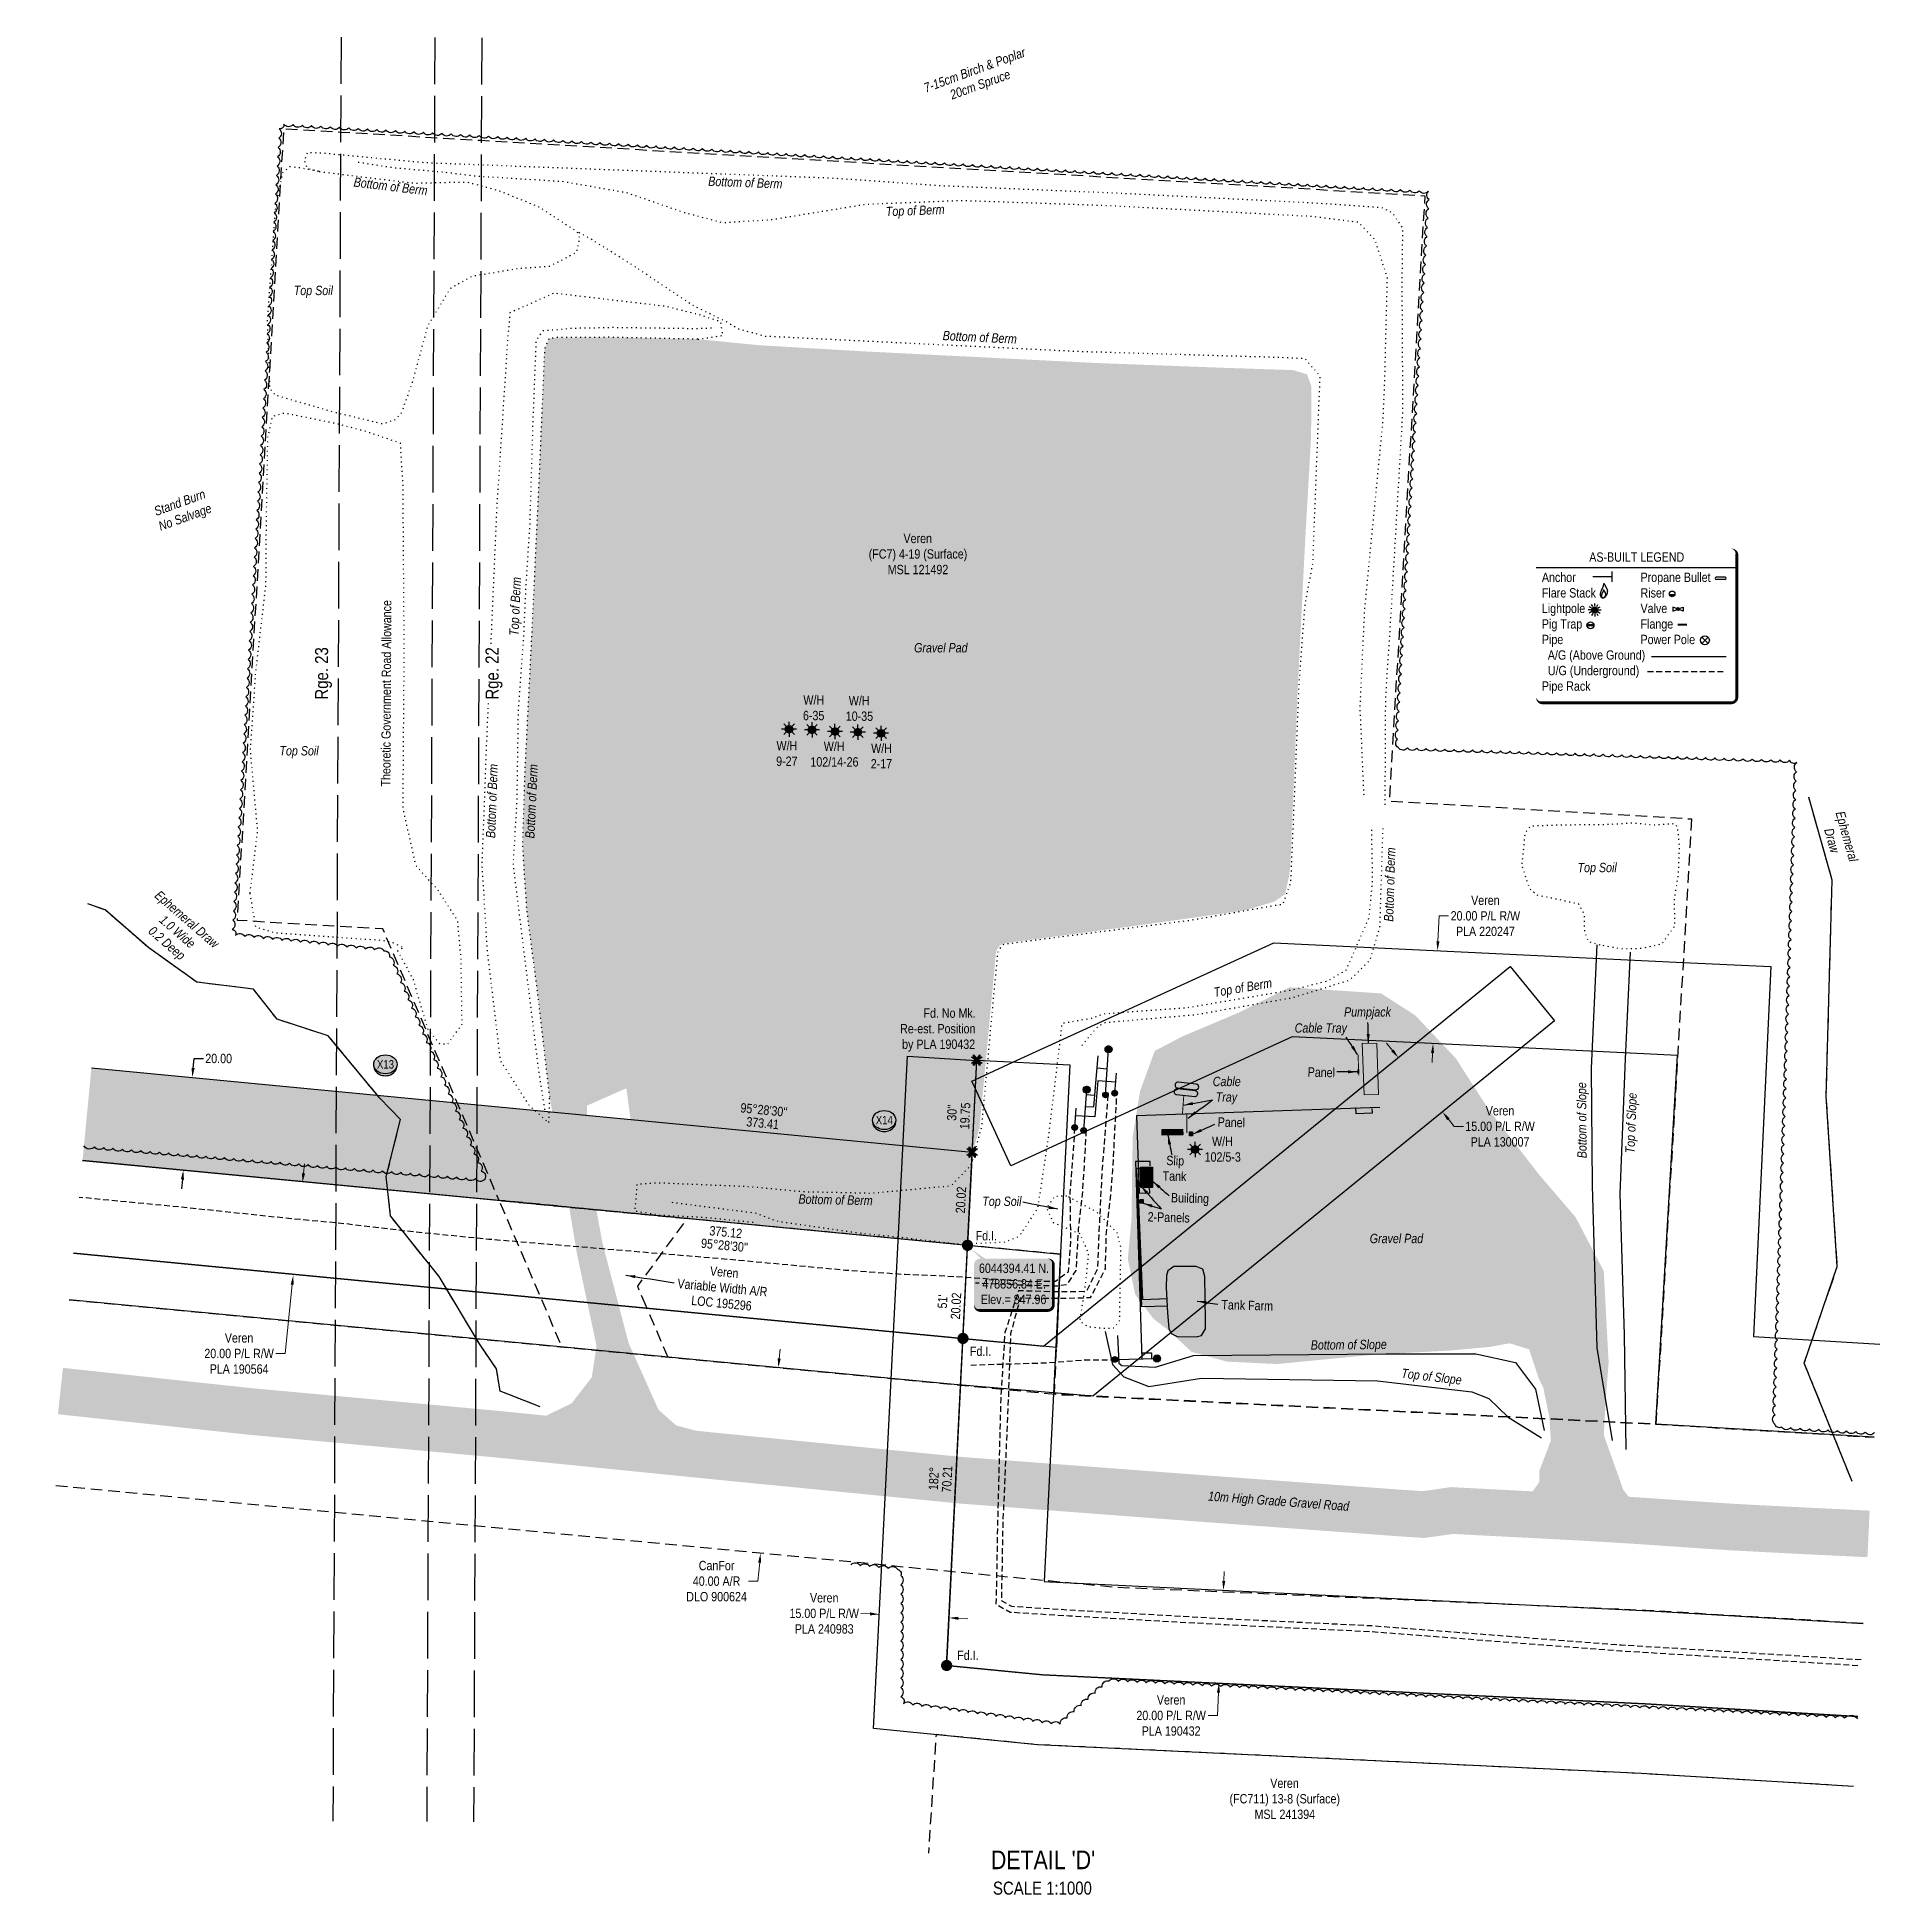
# Model space of a CAD drawing. Extents: x 473254 to 483871, y 6040471 to 6049084.
# Drawn here: x 475363 to 477351, y 6041963 to 6043954 of the extents above; entities that cross this region are included whole.
import ezdxf
from ezdxf.enums import TextEntityAlignment as Align

# ---------------------------------------------------------------- set-up
doc = ezdxf.new("R2010")
doc.units = 0
doc.header["$LTSCALE"] = 5
doc.header["$PDSIZE"] = 0.5
for name, pattern in [('0', [1, 1, 0]), ('foc-ACCESSROAD', [3.75, 2.5, -1.25]), ('foc-TOPO', [1, 0.2, -0.8]), ('foc-TOPO-ephemeral', [6.25, 3.125, -0.625, 0.625, -0.625, 0.625, -0.625]), ('foc-UNSURVEYED', [12.5, 10, -2.5]), ('POWERLINE5', [7.8, 2.4, -0.6, 0.6, -0.6, 0.6, -0.6, 2.4]), ('UG_PIPE', [1.875, 1.25, -0.625])]:
    doc.linetypes.add(name, pattern=pattern)
doc.layers.get('Defpoints').update_dxf_attribs({"color": 9})
for name, color, linetype in [('AS-CABLE', 224, 'foc-CABLE'), ('AS-PIPE-UG', 44, 'UG_PIPE'), ('AS-POWER-EXISTING', 72, 'POWERLINE5'), ('AS-ROADS', 254, 'Continuous'), ('AS-SYMBOL', 7, 'Continuous'), ('C-AR', 13, 'foc-ACCESSROAD'), ('C-RW', 13, 'Continuous'), ('C-WS', 13, 'foc-ACCESSROAD'), ('C-WS-S', 8, 'Continuous'), ('CG-NOTES', 7, 'Continuous'), ('D-TXT', 6, 'Continuous'), ('DETAIL-T', 7, 'Continuous'), ('F-AR', 190, 'foc-ACCESSROAD'), ('L-BD', 7, 'Continuous'), ('L-BD1', 253, 'Continuous'), ('L-MON', 1, 'Continuous'), ('L-ROAD-T', 7, 'Continuous'), ('L-USEC', 7, 'foc-UNSURVEYED'), ('P-CROSSINGS', 250, 'Continuous'), ('P-PROPOSED', 10, 'Continuous'), ('P-PROPOSED-H', 21, 'Continuous'), ('P-TXT', 4, 'Continuous'), ('T-BUSH', 110, '0'), ('T-BUSH-T', 110, 'Continuous'), ('T-DRAW', 143, 'foc-TOPO-ephemeral'), ('T-GENERAL', 48, 'foc-TOPO'), ('T-SLOPE', 48, 'Continuous'), ('T-WATER-T', 170, 'Continuous')]:
    doc.layers.add(name, color=color, linetype=linetype)
for name, color, linetype, lineweight in [('AS-GENERAL', 48, 'Continuous', 18), ('C-RW-T', 13, 'Continuous', 9), ('C-WS-T', 13, 'Continuous', 9), ('F-AR-T', 190, 'Continuous', 9), ('T-TEXT', 48, 'Continuous', 18)]:
    doc.layers.add(name, color=color, linetype=linetype, lineweight=lineweight)
for name, color, linetype, true_color in [('AS-PIPE-AG', 7, 'Continuous', 0x7d00fa), ('AS-STRUCTURE-H', 7, 'Continuous', 0xa8a8a8), ('AS-STRUCTURE-T', 7, 'Continuous', 0x454545)]:
    doc.layers.add(name, color=color, linetype=linetype, true_color=true_color)
doc.layers.add('AS-STRUCTURE', color=7, linetype='Continuous', lineweight=30, true_color=0x595959)
doc.styles.add('80', font='ARIALN.TTF', dxfattribs={"height": 10})
doc.styles.add('80CG', font='ARIALN.TTF', dxfattribs={"height": 10})
doc.styles.add('80L', font='ARIALN.TTF', dxfattribs={"height": 10})
doc.styles.add('80LS', font='ARIALNI.TTF', dxfattribs={"height": 10})
doc.styles.add('Crossing', font='ARIALN.TTF', dxfattribs={"height": 10})
doc.styles.add('foc-LtypeFont', font='ARIALN.TTF', dxfattribs={"height": 7.35})
doc.linetypes.add('foc-CABLE', pattern='A,2,-1,["C",foc-LtypeFont,S=0.2,R=0,X=-0.625,Y=-0.75],-1.24,8', length=12.24)
doc.linetypes.add('foc-TOPO-flowdirection-NOLINE', pattern='A,0,[">",foc-LtypeFont,S=0.3,R=0,X=0,Y=-0.945],-20,[">",foc-LtypeFont,S=0.3,R=0,X=0,Y=-0.945],0', length=20)
doc.dimstyles.new('Compass 5 000', dxfattribs={"dimscale": 5, "dimtxt": 9, "dimasz": 2, "dimexe": 0.2, "dimexo": 0.0625, "dimgap": 0.5, "dimtad": 0, "dimtih": 1, "dimtoh": 1, "dimzin": 0, "dimdsep": 46, "dimtxsty": '80CG', "dimcen": 0.1, "dimse1": 1, "dimse2": 1, "dimclrd": 256, "dimclrt": 256, "dimaunit": 1, "dimadec": 4, "dimazin": 0, "dimtfac": 0.06, "dimtofl": 0, "dimtmove": 0, "dimatfit": 1, "dimfxl": 0.2, "dimtolj": 1, "dimtzin": 0, "dimlwd": -1, "dimarcsym": 0})

msp = doc.modelspace()

# ---------------------------------------------------------------- texts
at = {"layer": 'AS-CABLE', "char_height": 9.99475, "attachment_point": 1, "style": '80LS'}
for s, width, insert in [('\\pi0.56812;Cable Tray', 56.78912, (476710.379, 6042896.784)), ('\\pi0.56812;Cable \\P\\pi3.77585;Tray', 29.72285, (476622.559, 6042839.427))]:
    msp.add_mtext_dynamic_manual_height_columns(s, width=width, gutter_width=49.974, heights=[0], dxfattribs=dict(at, insert=insert))
at = {"layer": 'AS-STRUCTURE-T', "char_height": 9.99475, "attachment_point": 1, "rotation": 358.403167, "style": '80L'}
for s, width, insert in [('\\pi12.85361;Panel', 53.278, (476712.166, 6042850.014)), ('\\pi12.85361;Panel', 53.278, (476615.692, 6042796.394)), ('\\pi4.03151;Slip \\P\\pi0.51699;Tank', 26.16401, (476569.464, 6042754.95)), ('\\pi7.08925;Building', 53.278, (476571.399, 6042715.113)), ('\\pi4.42694;2-Panels', 53.278, (476549.044, 6042694.536)), ('\\pi0.46585;Tank Farm', 55.26196, (476632.1, 6042600.235))]:
    msp.add_mtext_dynamic_manual_height_columns(s, width=width, gutter_width=49.974, heights=[0], dxfattribs=dict(at, insert=insert))
at = {"layer": 'C-RW-T', "attachment_point": 1, "style": '80L'}
for s, width, gutter_width, insert, char_height in [('\\pi44.03095;Veren\\P\\pi6.762,t586.45737;(FC7) 4-19 (Surface)\\P\\pi27.1401,tz;MSL 121492', 117.75299, 250, (476247.532, 6043421.512), 9.99475), ('\\pi54.27297;Veren\\P\\pi10.61336;(FC711) 13-8 (Surface)\\P\\pi37.35278;MSL 241394', 138.25263, 50, (476630.511, 6042087.251), 10)]:
    msp.add_mtext_dynamic_manual_height_columns(s, width=width, gutter_width=gutter_width, heights=[0], dxfattribs=dict(at, insert=insert, char_height=char_height))
at = {"layer": 'C-WS-T', "char_height": 9.99475, "attachment_point": 1, "style": '80L'}
for s, width, insert in [('\\pi0.66357;W/H \\P\\pi0.22042;6-35', 22.46882, (476183.586, 6043248.341)), ('\\pi0.66357;W/H \\P\\pi-2.55439;10-35', 22.46882, (476232.254, 6043247.655)), ('\\pi0.66357;W/H \\P\\pi0.27837;9-27', 22.46882, (476154.796, 6043199.349)), ('\\pi14.99096;W/H \\P\\pi0.66357;102/14-26', 51.12361, (476191.126, 6043198.664)), ('\\pi0.66357;W/H \\P\\pi0.21019;2-17', 22.46882, (476256.246, 6043196.608)), ('\\pi8.62323;W/H \\P\\pi0.66357;102/5-3', 38.38815, (476613.729, 6042775.163))]:
    msp.add_mtext_dynamic_manual_height_columns(s, width=width, gutter_width=49.974, heights=[0], dxfattribs=dict(at, insert=insert))
at = {"layer": 'D-TXT', "color": 3, "insert": (475660.745, 6043243.754), "char_height": 14, "attachment_point": 1, "rotation": 90, "style": '80L'}
msp.add_mtext_dynamic_manual_height_columns('Rge. 23', width=55.54791, gutter_width=47.5, heights=[0], dxfattribs=at)
at = {"layer": 'DETAIL-T', "color": 3, "insert": (476273.318, 6042010.078), "char_height": 19.9895, "width": 332.88385, "attachment_point": 1, "style": '80CG'}
msp.add_mtext("\\pi111.94805;DETAIL 'D'\\P\\pi114.17949;{\\H0.7x;SCALE 1:1000}", dxfattribs=at)
at = {"layer": 'L-BD', "linetype": 'Continuous', "style": '80L'}
for s, p in [("30''", (476343.52, 6042800.96)), ('19.75', (476357.65, 6042797.484)), ('20.02', (476353.162, 6042707.42)), ("51'", (476333.49, 6042598.559)), ('20.02', (476347.831, 6042593.775)), ('182°', (476324.045, 6042408.777)), ('70.21', (476338.27, 6042408.07))]:
    msp.add_text(s, height=9.9947, rotation=87.152, dxfattribs=at).set_placement(p, align=Align.MIDDLE)
at = {"layer": 'L-BD', "style": '80L'}
for s, p in [("95°28'30''", (476099.706, 6042658.827)), ('375.12', (476101.065, 6042673.005))]:
    msp.add_text(s, height=9.9947, rotation=354.5248, dxfattribs=at).set_placement(p, align=Align.MIDDLE)
at = {"layer": 'L-BD1', "style": '80L'}
for s, p in [("95°28'30''", (476141.96, 6042803.959)), ('373.41', (476140.601, 6042789.782))]:
    msp.add_text(s, height=9.9947, rotation=354.5248, dxfattribs=at).set_placement(p, align=Align.MIDDLE)
at = {"layer": 'L-MON', "char_height": 9.99475, "attachment_point": 1, "style": '80L'}
for s, width, insert in [('\\pi26.06857;Fd. No Mk.\\P\\pi0.97943;Re-est. Position \\P\\pi3.14746;by PLA 190432', 80.11929, (476286.941, 6042912.684)), ('\\pi1.06124;Fd.I.', 22.03249, (476367.922, 6042674.105)), ('\\pi1.06124;Fd.I.', 22.03249, (476361.747, 6042550.289)), ('\\pi1.06124;Fd.I.', 22.03249, (476348.097, 6042224.411))]:
    msp.add_mtext_dynamic_manual_height_columns(s, width=width, gutter_width=49.974, heights=[0], dxfattribs=dict(at, insert=insert))
at = {"layer": 'L-ROAD-T', "style": '80L'}
msp.add_text('Theoretic Government Road Allowance', height=9.99475, rotation=89.697783, dxfattribs=at).set_placement((475737.059, 6043250.527), align=Align.MIDDLE_CENTER)
at = {"layer": 'T-BUSH-T', "insert": (476302.692, 6043900.311), "char_height": 10, "attachment_point": 1, "rotation": 20, "style": '80LS'}
msp.add_mtext_dynamic_manual_height_columns('\\pi10.14291;7-15cm Birch & Poplar\\P\\pi33.97989;20cm Spruce', width=134.49456, gutter_width=50, heights=[0], dxfattribs=at)
at = {"layer": 'T-GENERAL', "insert": (476618.598, 6042395.123), "char_height": 9.99475, "attachment_point": 1, "rotation": 355.800419, "style": '80L'}
msp.add_mtext_dynamic_manual_height_columns('{\\fArial Narrow|b0|i1|c0|p34;10m High Grade Gravel Road}', width=152.12783, gutter_width=249.735, heights=[0], dxfattribs=at)
at = {"layer": 'T-TEXT', "char_height": 9.99475, "attachment_point": 1, "style": '80LS'}
for s, insert, rotation in [('Bottom of Berm', (475702.924, 6043803.698), 353.096608), ('Bottom of Berm', (476082.465, 6043804.513), 357.859646), ('Top of Berm', (476272.446, 6043771.833), 2.213883), ('Bottom of Berm', (476333.911, 6043639.124), 357.210851), ('Top of Berm', (475868.797, 6043312.459), 87.411288), ('Bottom of Berm', (475843.798, 6043095.512), 87.873898), ('Bottom of Berm', (475885.887, 6043095.284), 87.295906), ('Bottom of Berm', (476806.524, 6043005.934), 88.173413), ('Top of Berm', (476623.442, 6042934.818), 9.625335), ('\\pi5.00272;Bottom of Slope', (477013.984, 6042747.088), 90.376111), ('\\pi13.7396;Top of Slope', (477064.668, 6042743.874), 87.740799), ('Bottom of Berm', (476179.139, 6042713.44), 358.758062), ('\\pi5.00272;Bottom of Slope', (476723.122, 6042556.906), 0.504557), ('\\pi13.7396;Top of Slope', (476812.444, 6042528.529), 353.227665)]:
    msp.add_mtext_dynamic_manual_height_columns(s, width=90.69974, gutter_width=49.974, heights=[0], dxfattribs=dict(at, insert=insert, rotation=rotation))
for s, width, insert in [('\\pi24.81837;Top Soil', 90.69974, (475613.099, 6043687.337)), ('\\pi16.98483;Gravel Pad', 90.69974, (476285.993, 6043304.334)), ('\\pi24.81837;Top Soil', 90.69974, (475597.74, 6043193.885)), ('\\pi24.81837;Top Soil', 90.69974, (476989.408, 6043068.763)), ('\\pi1.47487;Pumpjack', 53.278, (476762.38, 6042913.946)), ('\\pi24.81837;Top Soil', 90.69974, (476351.214, 6042710.991)), ('\\pi16.98483;Gravel Pad', 90.69974, (476774.423, 6042671.109))]:
    msp.add_mtext_dynamic_manual_height_columns(s, width=width, gutter_width=49.974, heights=[0], dxfattribs=dict(at, insert=insert))
at = {"layer": 'T-TEXT', "insert": (475513.901, 6043459.725), "char_height": 9.9947, "width": 59.00487, "attachment_point": 2, "rotation": 20, "style": '80LS'}
msp.add_mtext('Stand Burn\\PNo Salvage', dxfattribs=at)
at = {"layer": 'T-WATER-T', "char_height": 9.99475, "attachment_point": 1, "style": '80L'}
for s, width, insert, rotation in [('\\pi0.32609;{\\fArial Narrow|b0|i1|c0|p34;Ephemeral \\P\\pi14.58531;Draw}', 55.95054, (477300.226, 6043125.469), 285.683148), ('\\pi0.32609;{\\fArial Narrow|b0|i1|c0|p34;Ephemeral Draw\\P\\pi21.38937;1.0 Wide\\P\\pi20.28491;0.2 Deep}', 85.98251, (475494.288, 6043040.25), 318.996974)]:
    msp.add_mtext_dynamic_manual_height_columns(s, width=width, gutter_width=250, heights=[0], dxfattribs=dict(at, insert=insert, rotation=rotation))

# ---------------------------------------------------------------- blocks, each defined once
blk = doc.blocks.new('fdia')
at = {"color": 255, "const_width": 1}
blk.add_lwpolyline([(-0.5, 0, 1), (0.5, 0, 1)], format="xyb", close=True, dxfattribs=at)
blk = doc.blocks.new('Fdiaa')
blk.add_blockref('fdia', (0, 0))
blk = doc.blocks.new('fdib')
at = {"color": 1, "const_width": 1.6}
blk.add_lwpolyline([(-0.4, 0, 1), (0.4, 0, 1)], format="xyb", close=True, dxfattribs=at)
at = {"color": 1}
blk.add_circle((0, 0), 0.8, dxfattribs=at)
blk = doc.blocks.new('Fdibb')
blk.add_blockref('fdib', (0, 0))
blk = doc.blocks.new('fdicc')
for name in ['Fdibb', 'Fdiaa']:
    blk.add_blockref(name, (0, 0))
blk = doc.blocks.new('FDI')
blk.add_blockref('fdicc', (0, 0))
blk = doc.blocks.new('xing2')
h = blk.add_hatch(color=50)
h.dxf.hatch_style = 1
edge = h.paths.add_edge_path()
edge.add_ellipse((0, 0), major_axis=(-12.5, 0), ratio=0.816297, start_angle=0, end_angle=360)
h = blk.add_hatch(color=250)
h.dxf.hatch_style = 1
edge = h.paths.add_edge_path()
edge.add_ellipse((0, -2), major_axis=(-12.5, 0), ratio=0.816297, start_angle=0, end_angle=180)
edge.add_line((12.5, -2), (12.5, 0))
edge.add_ellipse((0, 0), major_axis=(-12.5, 0), ratio=0.816297, start_angle=0, end_angle=180, ccw=False)
edge.add_line((-12.5, 0), (-12.5, -2))
at = {"color": 250}
blk.add_ellipse((0, 0), major_axis=(-12.5, 0), ratio=0.816297, dxfattribs=at)
blk.add_ellipse((0, -2), major_axis=(-12.5, 0), ratio=0.816297, start_param=0, end_param=3.141593, dxfattribs=at)
at = {"color": 250, "style": 'Crossing'}
blk.add_attdef('CROSSING', text='', height=9, dxfattribs=at).set_placement((0.1, 0), align=Align.MIDDLE_CENTER)
at = {"color": 250, "style": 'Crossing', "flags": 1}
for tag, p in [('OWNER', (0.1, -12.5)), ('DESCRIPTION', (0.1, -25.8)), ('LOCATION', (0.1, -39.3)), ('DWG_REF', (0.1, -52.8))]:
    blk.add_attdef(tag, text='', height=9, dxfattribs=at).set_placement(p, align=Align.MIDDLE_CENTER)
blk = doc.blocks.new('GAS')
h = blk.add_hatch(color=255)
h.dxf.hatch_style = 1
edge = h.paths.add_edge_path()
edge.add_arc((0, 0), 0.9, 0, 360)
for p, q in [((-0.81, 0), (-1.62, 0)), ((-0.57, 0.57), (-1.14, 1.14)), ((0, 0.81), (0, 1.62)), ((0.57, 0.57), (1.14, 1.14)), ((1.62, 0), (0.81, 0)), ((-0.57, -0.57), (-1.14, -1.14)), ((0, -0.81), (0, -1.62)), ((1.14, -1.14), (0.57, -0.57))]:
    blk.add_line(p, q)
blk.add_circle((0, 0), 0.8)
blk = doc.blocks.new('*D500')
at = {"layer": 'C-RW-T', "transparency": 16777216}
for p, q in [((476815.8, 6042867.7), (476809.5, 6042875.4)), ((476875.7, 6042794), (476882, 6042786.3)), ((476882, 6042786.3), (476892, 6042786.3))]:
    blk.add_line(p, q, dxfattribs=at)
for points in [[(476817.1, 6042868.7), (476814.5, 6042866.6), (476822.1, 6042859.9)], [(476877, 6042795.1), (476874.4, 6042793), (476869.4, 6042801.8)]]:
    blk.add_solid(points, dxfattribs=at)
at = {"layer": 'Defpoints', "color": 0, "transparency": 16777216}
for p in [(476869.4, 6042801.8), (476667.5, 6042734.2), (476714.8, 6042676)]:
    blk.add_point(p, dxfattribs=at)
at = {"layer": 'C-RW-T', "transparency": 16777216, "insert": (476931.1, 6042786.3), "char_height": 10, "attachment_point": 5, "style": '80CG'}
blk.add_mtext('\\A1;Veren\\P15.00 P/L R/W\\PPLA 130007', dxfattribs=at)
blk = doc.blocks.new('*D501')
at = {"layer": 'C-RW-T', "transparency": 16777216}
for p, q in [((475648.3, 6042736), (475649.3, 6042746)), ((475636.3, 6042616.7), (475628.8, 6042542.8)), ((475628.8, 6042542.8), (475618.8, 6042542.8))]:
    blk.add_line(p, q, dxfattribs=at)
for points in [[(475646.7, 6042736.2), (475650, 6042735.8), (475647.3, 6042726.1)], [(475634.6, 6042616.8), (475637.9, 6042616.5), (475637.3, 6042626.6)]]:
    blk.add_solid(points, dxfattribs=at)
at = {"layer": 'Defpoints', "color": 0, "transparency": 16777216}
for p in [(475429, 6042748), (475647.3, 6042726.1), (475418.9, 6042648.6)]:
    blk.add_point(p, dxfattribs=at)
at = {"layer": 'C-RW-T', "transparency": 16777216, "insert": (475579.3, 6042542.8), "char_height": 10, "attachment_point": 5, "style": '80CG'}
blk.add_mtext('\\A1;Veren\\P20.00 P/L R/W\\PPLA 190564', dxfattribs=at)
blk = doc.blocks.new('*D502')
at = {"layer": 'Defpoints', "color": 0, "linetype": 'Continuous', "transparency": 16777216}
for p in [(476116.9, 6042531.5), (476097.9, 6042332.5), (476138.3, 6042328.6)]:
    blk.add_point(p, dxfattribs=at)
at = {"layer": 'F-AR-T', "transparency": 16777216}
for p, q in [((476158.3, 6042537.6), (476159.3, 6042547.5)), ((476137.4, 6042318.7), (476135.5, 6042298.8)), ((476135.5, 6042298.8), (476125.5, 6042298.8))]:
    blk.add_line(p, q, dxfattribs=at)
at = {"layer": 'F-AR-T', "linetype": 'Continuous', "transparency": 16777216}
for points in [[(476156.7, 6042537.7), (476160, 6042537.4), (476157.4, 6042527.6)], [(476135.7, 6042318.8), (476139, 6042318.5), (476138.3, 6042328.6)]]:
    blk.add_solid(points, dxfattribs=at)
at = {"layer": 'F-AR-T', "linetype": 'Continuous', "transparency": 16777216, "insert": (476091.2, 6042298.8), "char_height": 10, "attachment_point": 5, "style": '80CG'}
blk.add_mtext('\\A1;CanFor\\P40.00 A/R\\PDLO 900624', dxfattribs=at)
blk = doc.blocks.new('*D503')
at = {"layer": 'C-RW-T', "transparency": 16777216}
for p, q in [((476864.5, 6042984.7), (476865.8, 6043011.9)), ((476865.8, 6043011.9), (476875.8, 6043011.9)), ((476858.8, 6042864.9), (476858.3, 6042854.9))]:
    blk.add_line(p, q, dxfattribs=at)
at = {"layer": 'C-RW-T', "linetype": 'Continuous', "transparency": 16777216}
for points in [[(476862.9, 6042984.8), (476866.2, 6042984.6), (476864, 6042974.7)], [(476857.1, 6042865), (476860.4, 6042864.8), (476859.3, 6042874.9)]]:
    blk.add_solid(points, dxfattribs=at)
at = {"layer": 'Defpoints', "color": 0, "linetype": 'Continuous', "transparency": 16777216}
for p in [(476999.8, 6042968.2), (476859.3, 6042874.9), (476995, 6042868.4)]:
    blk.add_point(p, dxfattribs=at)
at = {"layer": 'C-RW-T', "linetype": 'Continuous', "transparency": 16777216, "insert": (476915.4, 6043011.9), "char_height": 10, "attachment_point": 5, "style": '80CG'}
blk.add_mtext('\\A1;Veren\\P20.00 P/L R/W\\PPLA 220247', dxfattribs=at)
blk = doc.blocks.new('*D504')
at = {"layer": 'C-RW-T', "transparency": 16777216}
for p, q in [((476635, 6042299), (476635.4, 6042309)), ((476629.2, 6042179.3), (476628.1, 6042154.8)), ((476628.1, 6042154.8), (476618.1, 6042154.8))]:
    blk.add_line(p, q, dxfattribs=at)
at = {"layer": 'C-RW-T', "linetype": 'Continuous', "transparency": 16777216}
for points in [[(476633.3, 6042299.1), (476636.6, 6042299), (476634.5, 6042289.1)], [(476627.6, 6042179.4), (476630.9, 6042179.2), (476629.7, 6042189.3)]]:
    blk.add_solid(points, dxfattribs=at)
at = {"layer": 'Defpoints', "color": 0, "linetype": 'Continuous', "transparency": 16777216}
for p in [(476803.3, 6042281), (476629.7, 6042189.3), (476798.5, 6042181.2)]:
    blk.add_point(p, dxfattribs=at)
at = {"layer": 'C-RW-T', "linetype": 'Continuous', "transparency": 16777216, "insert": (476578.5, 6042154.8), "char_height": 10, "attachment_point": 5, "style": '80CG'}
blk.add_mtext('\\A1;Veren\\P20.00 P/L R/W\\PPLA 190432', dxfattribs=at)
blk = doc.blocks.new('RISER')
h = blk.add_hatch(color=255)
h.dxf.hatch_style = 1
edge = h.paths.add_edge_path()
edge.add_arc((0, 0), 0.7, 0, 360)
blk.add_hatch(color=13).paths.add_polyline_path([(0.58, -0.15), (-0.58, -0.15, 0.774597)])
at = {"color": 13}
blk.add_line((-0.58, -0.15), (0.58, -0.15), dxfattribs=at)
blk.add_circle((0, 0), 0.6, dxfattribs=at)
blk = doc.blocks.new('PIG')
h = blk.add_hatch(color=255)
h.dxf.hatch_style = 1
edge = h.paths.add_edge_path()
edge.add_arc((0, 0), 0.85, 0, 360)
at = {"layer": 'AS-SYMBOL'}
h = blk.add_hatch(color=13, dxfattribs=at)
h.dxf.hatch_style = 1
h.paths.add_polyline_path([(-0.1, 0, 1), (-0.55, 0, 1)])
h = blk.add_hatch(color=13, dxfattribs=at)
h.dxf.hatch_style = 1
h.paths.add_polyline_path([(0.1, 0, 1), (0.55, 0, 1)])
at = {"layer": 'AS-SYMBOL', "color": 13}
for centre, radius in [((0, 0), 0.75), ((-0.33, 0), 0.225), ((0.33, 0), 0.225)]:
    blk.add_circle(centre, radius, dxfattribs=at)
blk = doc.blocks.new('as-built legend')
h = blk.add_hatch(color=13)
h.dxf.hatch_style = 1
edge = h.paths.add_edge_path()
edge.add_arc((-47.7, -0.3), 3.41, 0, 360)
blk.add_hatch(color=13).paths.add_polyline_path([(38.3, 16.1), (32.5, 16.1, 0.774597)])
at = {"layer": 'AS-SYMBOL'}
h = blk.add_hatch(color=13, dxfattribs=at)
h.dxf.hatch_style = 1
h.paths.add_polyline_path([(-52.7, -16.7, 1), (-54.9, -16.7, 1)])
h = blk.add_hatch(color=13, dxfattribs=at)
h.dxf.hatch_style = 1
h.paths.add_polyline_path([(-51.7, -16.7, 1), (-49.4, -16.7, 1)])
at = {"color": 1}
blk.add_line((-110.3, 45.3), (104.8, 45.3), dxfattribs=at)
at = {"color": 13}
for p, q in [((92.3, 34.7), (82.7, 34.7)), ((92.3, 32.3), (82.7, 32.3)), ((-51.4, 1.9), (-53.7, 3.1)), ((-49.8, 3.4), (-51.1, 5.7)), ((-47.7, 4), (-47.7, 6.6)), ((-45.5, 3.4), (-44.2, 5.7)), ((-44, 1.9), (-41.7, 3.1)), ((32.5, 16.1), (38.3, 16.1)), ((36.2, 2.8), (36.2, -1.6)), ((40.3, 1.2), (36.2, 2.8)), ((43.1, 1.2), (47.2, 2.8)), ((47.2, 2.8), (47.2, -1.6)), ((-52, -0.3), (-54.6, -0.3)), ((-51.4, -2.5), (-53.7, -3.8)), ((-49.8, -4), (-51.1, -6.3)), ((-47.7, -4.6), (-47.7, -7.2)), ((-45.5, -4), (-44.2, -6.3)), ((-44, -2.5), (-41.7, -3.8)), ((-43.4, -0.3), (-40.8, -0.3)), ((36.2, -1.6), (40.3, 0)), ((47.2, -1.6), (43.1, 0))]:
    blk.add_line(p, q, dxfattribs=at)
at = {"color": 1, "flags": 128}
blk.add_lwpolyline([(-104.3, -99.9, 3, 3, 0), (98.8, -99.9, 3, 3, 0.414214), (104.8, -93.9, 3, 3, 0), (104.8, 59.3, 3, 0, 0.414214), (98.8, 65.3, 0, 0, 0), (-104.3, 65.3, 0, 0, 0.414214), (-110.3, 59.3, 0, 0, 0), (-110.3, -93.9, 0, 3, 0.414214)], format="xyseb", close=True, dxfattribs=at)
at = {"color": 13, "flags": 128}
for points in [[(-37.6, 12.7), (-37.8, 12.6), (-38, 12.5), (-38.2, 12.4), (-38.5, 12.4), (-38.7, 12.4), (-38.9, 12.3), (-39.1, 12.4), (-39.4, 12.4), (-39.6, 12.4), (-39.8, 12.5), (-39.9, 12.6), (-40.1, 12.7), (-40.3, 12.9), (-40.4, 13.1), (-40.6, 13.3), (-40.7, 13.5), (-40.8, 13.7), (-41, 14), (-41.1, 14.3), (-41.2, 14.6), (-41.3, 15), (-41.3, 15.4), (-41.4, 15.8), (-41.4, 16.2), (-41.4, 16.6), (-41.3, 17.1), (-41.3, 17.6), (-41.2, 18.1), (-41.1, 18.6), (-40.9, 19.1), (-40.8, 19.6), (-40.6, 20), (-40.5, 20.4), (-40.3, 20.8), (-40.2, 21.2), (-40, 21.6), (-39.8, 22), (-39.6, 22.3), (-39.5, 22.7), (-39.3, 23), (-39.1, 23.4), (-39, 23.8), (-38.8, 24.1), (-38.6, 24.5), (-38.5, 24.9), (-38.4, 25.3), (-38.2, 25.7), (-38.1, 26.1), (-38.1, 26.4), (-38, 26.8), (-38, 27.1), (-37.9, 27.4), (-37.9, 27.7), (-37.9, 27.8), (-37.8, 28), (-37.8, 28), (-37.7, 28), (-37.6, 27.9), (-37.5, 27.7), (-37.3, 27.5), (-37.2, 27.3), (-37.1, 27), (-36.9, 26.7), (-36.8, 26.5), (-36.7, 26.2), (-36.6, 25.9), (-36.5, 25.7), (-36.3, 25.4), (-36.2, 25.2), (-36.1, 25), (-36, 24.7), (-35.8, 24.4), (-35.7, 24.2), (-35.5, 23.9), (-35.4, 23.6), (-35.2, 23.3), (-35.1, 23), (-34.9, 22.8), (-34.8, 22.5), (-34.7, 22.2), (-34.6, 22), (-34.4, 21.8), (-34.4, 21.5), (-34.3, 21.3), (-34.2, 21.1), (-34.2, 20.9), (-34.1, 20.7), (-34.1, 20.5), (-34.1, 20.3), (-34.1, 20.1), (-34.1, 19.9), (-34.2, 19.7), (-34.2, 19.5), (-34.2, 19.3), (-34.2, 19.1), (-34.3, 18.9), (-34.3, 18.6), (-34.3, 18.4), (-34.3, 18.2), (-34.4, 17.9), (-34.4, 17.7), (-34.4, 17.4), (-34.5, 17.2), (-34.5, 17), (-34.6, 16.7), (-34.7, 16.5), (-34.8, 16.3), (-35, 16.1), (-35.1, 15.8), (-35.2, 15.6), (-35.4, 15.4), (-35.5, 15.2), (-35.6, 15.1), (-35.7, 14.9), (-35.9, 14.7), (-36, 14.5), (-36.1, 14.4), (-36.2, 14.2), (-36.3, 14.1), (-36.4, 13.9), (-36.5, 13.7), (-36.7, 13.6), (-36.8, 13.4), (-36.9, 13.2), (-37.1, 13.1), (-37.2, 12.9), (-37.4, 12.8)], [(-38, 12.5), (-38.2, 12.5), (-38.3, 12.4), (-38.4, 12.4), (-38.5, 12.4), (-38.7, 12.4), (-38.8, 12.4), (-38.9, 12.4), (-39, 12.4), (-39.2, 12.4), (-39.3, 12.4), (-39.4, 12.5), (-39.5, 12.6), (-39.5, 12.7), (-39.6, 12.8), (-39.7, 12.9), (-39.8, 13), (-39.9, 13.1), (-39.9, 13.3), (-40, 13.4), (-40.1, 13.6), (-40.1, 13.8), (-40.1, 14), (-40.2, 14.3), (-40.2, 14.5), (-40.2, 14.8), (-40.1, 15), (-40.1, 15.3), (-40, 15.6), (-40, 15.9), (-39.9, 16.1), (-39.8, 16.4), (-39.8, 16.7), (-39.7, 16.9), (-39.6, 17.1), (-39.5, 17.3), (-39.4, 17.5), (-39.3, 17.7), (-39.2, 17.9), (-39.1, 18.1), (-39, 18.3), (-38.9, 18.5), (-38.8, 18.7), (-38.7, 19), (-38.6, 19.2), (-38.5, 19.4), (-38.5, 19.6), (-38.4, 19.8), (-38.4, 20), (-38.3, 20.2), (-38.3, 20.4), (-38.3, 20.6), (-38.2, 20.8), (-38.2, 20.9), (-38.2, 21), (-38.2, 21.1), (-38.1, 21.1), (-38.1, 21.1), (-38, 21.1), (-38, 21), (-37.9, 20.9), (-37.8, 20.7), (-37.8, 20.6), (-37.7, 20.4), (-37.6, 20.3), (-37.5, 20.1), (-37.5, 20), (-37.4, 19.8), (-37.3, 19.7), (-37.3, 19.6), (-37.2, 19.4), (-37.1, 19.3), (-37.1, 19.1), (-37, 19), (-36.9, 18.8), (-36.8, 18.7), (-36.7, 18.5), (-36.6, 18.3), (-36.6, 18.2), (-36.5, 18), (-36.4, 17.9), (-36.3, 17.8), (-36.3, 17.6), (-36.2, 17.5), (-36.2, 17.4), (-36.2, 17.3), (-36.1, 17.1), (-36.1, 17), (-36.1, 16.9), (-36.1, 16.8), (-36.1, 16.7), (-36.1, 16.6), (-36.1, 16.5), (-36.1, 16.4), (-36.2, 16.2), (-36.2, 16.1), (-36.2, 16), (-36.2, 15.9), (-36.2, 15.7), (-36.2, 15.6), (-36.2, 15.5), (-36.2, 15.3), (-36.3, 15.2), (-36.3, 15.1), (-36.3, 14.9), (-36.4, 14.8), (-36.4, 14.7), (-36.5, 14.6), (-36.6, 14.4), (-36.7, 14.3), (-36.7, 14.2), (-36.8, 14.1), (-36.9, 14), (-36.9, 13.9), (-37, 13.8), (-37.1, 13.7), (-37.1, 13.6), (-37.2, 13.5), (-37.3, 13.4), (-37.3, 13.3), (-37.4, 13.2), (-37.5, 13.1), (-37.5, 13), (-37.6, 12.9), (-37.7, 12.9), (-37.8, 12.8), (-37.8, 12.7), (-37.9, 12.6)]]:
    blk.add_lwpolyline(points, close=True, dxfattribs=at)
at = {"color": 13, "const_width": 2, "flags": 128}
blk.add_lwpolyline([(41.3, -16.2), (46.3, -16.2), (51.3, -16.2)], dxfattribs=at)
at = {"color": 13}
for centre, radius in [((-47.7, -0.3), 3.41), ((35.4, 16.9), 3), ((41.7, 0.6), 1.56), ((41.7, 0.6), 0.55)]:
    blk.add_circle(centre, radius, dxfattribs=at)
for centre, start, end in [((82.7, 33.5), 90, 270), ((92.3, 33.5), 270, 90)]:
    blk.add_arc(centre, 1.2, start, end, dxfattribs=at)
at = {"layer": 'AS-PIPE-AG', "flags": 128}
blk.add_lwpolyline([(13.4, -50.2), (93.4, -50.2)], dxfattribs=at)
at = {"layer": 'AS-PIPE-UG', "flags": 128}
blk.add_lwpolyline([(9, -66.5), (93.3, -66.5)], dxfattribs=at)
at = {"layer": 'AS-POWER-EXISTING', "linetype": 'Continuous'}
for p, q in [((74, -36.2), (67.1, -29.5)), ((67.1, -36.2), (74, -29.5))]:
    blk.add_line(p, q, dxfattribs=at)
blk.add_circle((70.5, -32.8), 4.8, dxfattribs=at)
at = {"layer": 'AS-SYMBOL', "color": 72}
blk.add_line((-28.9, 29.9), (-28.9, 40.9), dxfattribs=at)
at = {"layer": 'AS-SYMBOL', "color": 72, "flags": 128}
blk.add_lwpolyline([(-49.5, 35.4), (-28.9, 35.4)], dxfattribs=at)
at = {"layer": 'AS-SYMBOL', "color": 13}
for centre, radius in [((-52.2, -16.7), 3.75), ((-53.8, -16.7), 1.12), ((-50.5, -16.7), 1.12)]:
    blk.add_circle(centre, radius, dxfattribs=at)
at = {"insert": (-60.3, 61.4), "char_height": 10, "attachment_point": 1, "style": '80L'}
blk.add_mtext_dynamic_manual_height_columns('\\pi6.80782;AS-BUILT LEGEND', width=114.83, gutter_width=45, heights=[0], dxfattribs=at)
at = {"layer": 'CG-NOTES', "char_height": 10, "attachment_point": 1, "style": '80L'}
for s, insert, width in [('Anchor\\PFlare Stack\\PLightpole\\PPig Trap\\PPipe\\P  A/G (Above Ground)\\P  U/G (Underground)\\PPipe Rack', (-104.3, 39.7), 110.209), ('Propane Bullet\\PRiser\\PValve\\PFlange\\PPower Pole', (1.5, 39.7), 85.182)]:
    blk.add_mtext(s, dxfattribs=dict(at, insert=insert, width=width))
blk = doc.blocks.new('TEMP')
h = blk.add_hatch(color=255)
h.dxf.hatch_style = 1
h.paths.add_polyline_path([(0, 0.25), (-0.67, 1.15), (-0.67, 0.67), (-1.15, 0.67), (-0.25, 0), (-1.15, -0.67), (-0.67, -0.67), (-0.67, -1.15), (0, -0.25), (0.67, -1.15), (0.67, -0.67), (1.15, -0.67), (0.25, 0), (1.15, 0.67), (0.67, 0.67), (0.67, 1.15)])
h.paths.add_polyline_path([(0.57, 0.85), (0.57, 0.57), (0.85, 0.57), (0.08, 0), (0.85, -0.57), (0.57, -0.57), (0.57, -0.85), (0, -0.08), (-0.57, -0.85), (-0.57, -0.57), (-0.85, -0.57), (-0.08, 0), (-0.85, 0.57), (-0.57, 0.57), (-0.57, 0.85), (0, 0.08)], flags=16)
h = blk.add_hatch(color=1)
h.dxf.hatch_style = 1
h.paths.add_polyline_path([(0, 0.08), (-0.57, 0.85), (-0.57, 0.57), (-0.85, 0.57), (-0.08, 0), (-0.85, -0.57), (-0.57, -0.57), (-0.57, -0.85), (0, -0.08), (0.57, -0.85), (0.57, -0.57), (0.85, -0.57), (0.08, 0), (0.85, 0.57), (0.57, 0.57), (0.57, 0.85)])
at = {"color": 1}
for p, q in [((-0.08, 0), (0.08, 0)), ((0, 0.08), (0, -0.08))]:
    blk.add_line(p, q, dxfattribs=at)
at = {"color": 255, "flags": 128}
blk.add_lwpolyline([(-0.25, 0), (-1.15, 0.67), (-0.67, 0.67), (-0.67, 1.15), (0, 0.25), (0.67, 1.15), (0.67, 0.67), (1.15, 0.67), (0.25, 0), (1.15, -0.67), (0.67, -0.67), (0.67, -1.15), (0, -0.25), (-0.67, -1.15), (-0.67, -0.67), (-1.15, -0.67)], close=True, dxfattribs=at)
at = {"color": 1, "flags": 128}
blk.add_lwpolyline([(-0.08, 0), (-0.85, 0.57), (-0.57, 0.57), (-0.57, 0.85), (0, 0.08), (0.57, 0.85), (0.57, 0.57), (0.85, 0.57), (0.08, 0), (0.85, -0.57), (0.57, -0.57), (0.57, -0.85), (0, -0.08), (-0.57, -0.85), (-0.57, -0.57), (-0.85, -0.57)], close=True, dxfattribs=at)
blk = doc.blocks.new('*D605')
at = {"layer": 'Defpoints', "color": 0, "transparency": 16777216}
for p in [(475529.1, 6042838.9), (475538.8, 6042837.9), (475529.3, 6042738.4)]:
    blk.add_point(p, dxfattribs=at)
at = {"layer": 'P-TXT', "transparency": 16777216}
for p, q in [((475530, 6042848.8), (475531, 6042859)), ((475531, 6042859), (475541, 6042859)), ((475518.6, 6042729.4), (475517.6, 6042719.5))]:
    blk.add_line(p, q, dxfattribs=at)
for points in [[(475528.4, 6042849), (475531.7, 6042848.7), (475529.1, 6042838.9)], [(475516.9, 6042729.6), (475520.2, 6042729.3), (475519.5, 6042739.4)]]:
    blk.add_solid(points, dxfattribs=at)
at = {"layer": 'P-TXT', "transparency": 16777216, "insert": (475557.4, 6042859), "char_height": 10, "attachment_point": 5, "style": '80CG'}
blk.add_mtext('\\A1;20.00', dxfattribs=at)
blk = doc.blocks.new('*U614')
h = blk.add_hatch(color=254)
edge = h.paths.add_edge_path()
edge.add_line((-36.5, -28.5), (36.5, -28.5))
edge.add_arc((36.5, -22.5), 6, 270, 360)
edge.add_line((42.5, -22.5), (42.5, 21))
edge.add_arc((36.5, 21), 6, 0, 90)
edge.add_line((36.5, 27), (-36.5, 27))
edge.add_arc((-36.5, 21), 6, 90, 180)
edge.add_line((-42.5, 21), (-42.5, -22.5))
edge.add_arc((-36.5, -22.5), 6, 180, 270)
at = {"color": 1, "flags": 128}
blk.add_lwpolyline([(-45.9, 37.5, 0, 10, 0), (0, 0, 5, 5, 0)], format="xyseb", dxfattribs=at)
blk.add_lwpolyline([(-36.5, -28.5, 3, 3, 0), (36.5, -28.5, 3, 3, 0.414214), (42.5, -22.5, 3, 3, 0), (42.5, 21, 3, 0, 0.414214), (36.5, 27, 0, 0, 0), (-36.5, 27, 0, 0, 0.414214), (-42.5, 21, 0, 0, 0), (-42.5, -22.5, 0, 3, 0.414214)], format="xyseb", close=True, dxfattribs=at)
at = {"color": 1, "style": '80'}
blk.add_attdef('ENTER_TEXT_001', (-36, -5), '', height=10, dxfattribs=at)
blk = doc.blocks.new('*D618')
at = {"layer": 'C-RW-T', "transparency": 16777216}
for p, q in [((476255.7, 6042263.7), (476245.7, 6042264.2)), ((476350.4, 6042258.9), (476360.4, 6042258.4))]:
    blk.add_line(p, q, dxfattribs=at)
for points in [[(476255.8, 6042265.4), (476255.6, 6042262.1), (476265.7, 6042263.2)], [(476350.4, 6042260.6), (476350.3, 6042257.3), (476340.4, 6042259.5)]]:
    blk.add_solid(points, dxfattribs=at)
at = {"layer": 'Defpoints', "color": 0, "transparency": 16777216}
for p in [(476265.9, 6042266.7), (476265.7, 6042263.2), (476340.6, 6042262.9)]:
    blk.add_point(p, dxfattribs=at)
at = {"layer": 'C-RW-T', "transparency": 16777216, "insert": (476206.6, 6042264.2), "char_height": 10, "attachment_point": 5, "style": '80CG'}
blk.add_mtext('\\A1;Veren\\P15.00 P/L R/W\\PPLA 240983', dxfattribs=at)

# ---------------------------------------------------------------- dimensions: what is measured, and where the dimension line sits
at = {"layer": 'C-RW-T', "color": 3, "linetype": 'Continuous'}
for base, p1, p2, angle, text, picture, middle in [((476859.26, 6042874.874), (476999.752, 6042968.215), (476994.975, 6042868.38), 267.260453, 'Veren\\P20.00 P/L R/W\\PPLA 220247', '*D503', (476915.357, 6043011.908)), ((476629.711, 6042189.268), (476803.258, 6042280.989), (476798.491, 6042181.206), 267.265239, 'Veren\\P20.00 P/L R/W\\PPLA 190432', '*D504', (476578.525, 6042154.816))]:
    dim = msp.add_linear_dim(base=base, p1=p1, p2=p2, angle=angle, text=text, dimstyle='Compass 5 000', dxfattribs=at)
    dim.commit()
    dim.dimension.update_dxf_attribs({"geometry": picture, "text_midpoint": middle, "dimtype": 161})
at = {"layer": 'C-RW-T'}
for base, p1, p2, angle, text, picture, middle in [((476869.38, 6042801.782), (476667.482, 6042734.176), (476714.786, 6042676.026), 309.127067, 'Veren\\P15.00 P/L R/W\\PPLA 130007', '*D500', (476931.087, 6042786.267)), ((475647.309, 6042726.055), (475418.949, 6042648.603), (475428.966, 6042748.049), 84.247943, 'Veren\\P20.00 P/L R/W\\PPLA 190564', '*D501', (475579.31, 6042542.792)), ((476265.706, 6042263.219), (476340.552, 6042262.906), (476265.881, 6042266.674), 177.111011, 'Veren\\P15.00 P/L R/W\\PPLA 240983', '*D618', (476206.646, 6042264.227))]:
    dim = msp.add_linear_dim(base=base, p1=p1, p2=p2, angle=angle, text=text, dimstyle='Compass 5 000', dxfattribs=at)
    dim.commit()
    dim.dimension.update_dxf_attribs({"geometry": picture, "text_midpoint": middle, "dimtype": 161})
at = {"layer": 'F-AR-T', "color": 3, "linetype": 'Continuous'}
dim = msp.add_linear_dim(base=(476138.317, 6042328.637), p1=(476116.937, 6042531.497), p2=(476097.864, 6042332.514), angle=264.52483, text='CanFor\\P40.00 A/R\\PDLO 900624', dimstyle='Compass 5 000', dxfattribs=at)
dim.commit()
dim.dimension.update_dxf_attribs({"geometry": '*D502', "text_midpoint": (476091.182, 6042298.754), "dimtype": 161})
at = {"layer": 'P-TXT'}
dim = msp.add_linear_dim(base=(475529.077, 6042838.859), p1=(475529.287, 6042738.433), p2=(475538.824, 6042837.924), angle=84.524835, text='20.00', dimstyle='Compass 5 000', dxfattribs=at)
dim.commit()
dim.dimension.update_dxf_attribs({"geometry": '*D605', "text_midpoint": (475557.4, 6042859.015), "dimtype": 161})

# ---------------------------------------------------------------- hatches: boundary and pattern name
at = {"layer": 'AS-ROADS'}
h = msp.add_hatch(color=256, dxfattribs=at)
h.dxf.hatch_style = 1
h.paths.add_polyline_path([(476704.811, 6043053.943), (476700.806, 6043035.383), (476689.031, 6043027.123), (476656.886, 6043017.643), (476543.021, 6043001.668), (476402.306, 6042982.893), (476394.741, 6042980.413), (476390.856, 6042974.023), (476373.086, 6042784.788), (476362.326, 6042746.218), (476338.316, 6042723.748), (476276.666, 6042717.508), (476214.101, 6042716.978), (476128.776, 6042722.603), (476049.646, 6042727.608), (476014.406, 6042734.388), (476003.846, 6042758.588), (475994.446, 6042827.15), (475952.346, 6042808.543), (475952.321, 6042751.748), (475968.801, 6042661.528), (475996.901, 6042553.953), (476028.916, 6042482.498), (476047.866, 6042465.768), (476074.926, 6042458.543), (476103.571, 6042453.163), (475883.551, 6042472.348), (475904.291, 6042474.113), (475935.861, 6042489.458), (475957.401, 6042517.313), (475962.496, 6042550.868), (475941.756, 6042648.448), (475923.966, 6042754.783), (475912.056, 6042817.663), (475899.196, 6042928.373), (475887.386, 6043019.193), (475883.026, 6043087.028), (475885.516, 6043166.453), (475892.301, 6043300.908), (475900.866, 6043482.253), (475906.726, 6043619.373), (475911.426, 6043630.668), (475919.641, 6043631.748), (475975.271, 6043632.098), (476070.996, 6043630.093), (476136.251, 6043623.668), (476249.351, 6043616.998), (476371.116, 6043610.893), (476496.566, 6043604.613), (476635.526, 6043599.383), (476709.101, 6043596.938), (476724.166, 6043592.448), (476728.911, 6043579.518), (476728.536, 6043525.158), (476721.976, 6043410.388), (476714.231, 6043255.323), (476706.356, 6043066.358)])
h = msp.add_hatch(color=256, dxfattribs=at)
h.dxf.hatch_style = 1
h.paths.add_polyline_path([(476954.403, 6042378.8), (476973.262, 6042405.028), (476973.262, 6042417.322), (476985.561, 6042449.287), (476983.922, 6042474.696), (476977.362, 6042506.661), (476972.442, 6042516.497), (476962.284, 6042547.276), (476941.297, 6042553.832), (476920.31, 6042549.898), (476877.023, 6042545.965), (476800.944, 6042542.031), (476692.072, 6042531.542), (476638.292, 6042534.164), (476600.253, 6042544.654), (476576.642, 6042566.943), (476559.59, 6042580.055), (476539.914, 6042606.278), (476532.044, 6042644.301), (476535.979, 6042686.258), (476537.291, 6042775.417), (476545.161, 6042823.93), (476560.901, 6042867.198), (476591.071, 6042882.932), (476650.097, 6042907.844), (476705.189, 6042935.378), (476803.568, 6042928.822), (476840.296, 6042905.222), (476883.582, 6042859.331), (476918.998, 6042804.263), (476972.778, 6042734.771), (477012.13, 6042688.881), (477042.298, 6042631.19), (477047.546, 6042532.853), (477044.922, 6042500.074), (477042.298, 6042455.495), (477063.286, 6042396.493), (477073.78, 6042383.381), (477089.52, 6042372.892)])
at = {"layer": 'AS-STRUCTURE-H'}
h = msp.add_hatch(color=256, dxfattribs=at)
h.dxf.hatch_style = 1
h.paths.add_polyline_path([(476568.8, 6042783.064), (476590.71, 6042783.244), (476590.945, 6042777.129), (476568.74, 6042776.709)])
h = msp.add_hatch(color=256, dxfattribs=at)
h.dxf.hatch_style = 1
h.paths.add_polyline_path([(476598.345, 6042780.368), (476601.524, 6042780.368), (476601.524, 6042776.279), (476598.345, 6042776.279)])
h = msp.add_hatch(color=256, dxfattribs=at)
h.dxf.hatch_style = 1
h.paths.add_polyline_path([(476545.685, 6042742.489), (476558.365, 6042742.619), (476558.595, 6042720.814), (476545.905, 6042720.739)])
h = msp.add_hatch(color=256, dxfattribs=at)
h.dxf.hatch_style = 1
h.paths.add_polyline_path([(476543.919, 6042726.384), (476547.098, 6042726.384), (476547.098, 6042722.294), (476543.919, 6042722.294)])
h = msp.add_hatch(color=256, dxfattribs=at)
h.dxf.hatch_style = 1
h.paths.add_polyline_path([(476545.185, 6042708.023), (476548.364, 6042708.023), (476548.364, 6042703.934), (476545.185, 6042703.934)])
h = msp.add_hatch(color=256, dxfattribs=at)
h.dxf.hatch_style = 1
h.paths.add_polyline_path([(476581.425, 6042636.174), (476574.885, 6042631.349), (476573.68, 6042626.444), (476573.275, 6042613.454), (476574.775, 6042586.504), (476575.955, 6042569.649), (476578.395, 6042564.364), (476585.045, 6042561.084), (476605.39, 6042560.799), (476611.225, 6042562.104), (476615.17, 6042569.249), (476615.305, 6042578.149), (476614.48, 6042625.359), (476612.44, 6042633.229), (476605.205, 6042636.219)])
at = {"layer": 'P-PROPOSED-H'}
h = msp.add_hatch(color=256, dxfattribs=at)
h.dxf.hatch_style = 1
h.paths.add_polyline_path([(475421.031, 6042849.215), (475411.495, 6042749.724), (476360.33, 6042658.776), (476365.217, 6042758.713)])

# ---------------------------------------------------------------- linework, layer by layer
at = {"color": 13}
for points in [[(476604.443, 6042824.376), (476584.954, 6042826.377, 1), (476584.341, 6042820.411), (476603.831, 6042818.411, 1)], [(476605.435, 6042831.526), (476585.946, 6042833.527, 1), (476585.333, 6042827.561), (476604.822, 6042825.561, 1)]]:
    msp.add_lwpolyline(points, format="xyb", close=True, dxfattribs=at)
at = {"layer": 'AS-CABLE', "const_width": 0.999, "flags": 128}
for points in [[(476778.945, 6042863.119), (476779.605, 6042840.924)], [(476592.04, 6042818.744), (476590.635, 6042799.729)], [(476595.42, 6042799.969), (476595.355, 6042779.269)]]:
    msp.add_lwpolyline(points, dxfattribs=at)
at = {"layer": 'AS-GENERAL', "flags": 128}
msp.add_lwpolyline([(476785.495, 6042820.194), (476800.75, 6042820.549), (476799.08, 6042875.119), (476783.455, 6042875.484)], close=True, dxfattribs=at)
at = {"layer": 'AS-PIPE-AG', "flags": 128}
for points in [[(476486.945, 6042807.669), (476495.59, 6042807.184), (476500.4, 6042861.954)], [(476508.105, 6042819.954), (476511.365, 6042868.974)], [(476499.03, 6042848.964), (476509.695, 6042847.914)], [(476519.75, 6042843.244), (476517.89, 6042821.809)], [(476518.755, 6042833.694), (476499.76, 6042835.119), (476496.85, 6042796.364), (476476.075, 6042797.594)], [(476484.82, 6042781.889), (476487.985, 6042825.634)], [(476475.13, 6042785.059), (476476.76, 6042805.919)], [(476496.745, 6042819.544), (476487.495, 6042820.114)], [(476802.11, 6042806.574), (476541.295, 6042797.769), (476544.26, 6042714.919), (476555.665, 6042714.724), (476555.38, 6042720.369)], [(476793.78, 6042805.594), (476793.93, 6042800.594), (476776.985, 6042799.719), (476776.38, 6042806.384)], [(476556.17, 6042743.944), (476556.04, 6042748.484), (476540.42, 6042748.489), (476547.19, 6042537.054)], [(476544.695, 6042741.079), (476541.475, 6042740.954), (476546.685, 6042593.309), (476574.935, 6042594.079)], [(476542.575, 6042728.954), (476547.95, 6042600.604), (476574.625, 6042601.674)], [(476546.965, 6042543.469), (476557.39, 6042543.519), (476557.525, 6042537.389)], [(476518.07, 6042536.484), (476563.35, 6042537.534)]]:
    msp.add_lwpolyline(points, dxfattribs=at)
at = {"layer": 'AS-PIPE-UG', "flags": 128}
for points in [[(477318.136, 6042214.348), (477061.044, 6042230.177), (476793.318, 6042250.81), (476637.191, 6042258.273), (476469.63, 6042267.685), (476407.567, 6042271.573), (476396.813, 6042277.661), (476397.725, 6042324.879), (476398.33, 6042359.638), (476404.249, 6042493.939), (476406.804, 6042564.479), (476417.179, 6042602.444), (476454.419, 6042601.994), (476491.974, 6042602.779), (476508.024, 6042633.554), (476509.099, 6042672.619), (476513.564, 6042709.264), (476515.994, 6042739.304), (476517.849, 6042774.354), (476520.389, 6042821.809)], [(476510.604, 6042819.954), (476507.184, 6042774.694), (476504.494, 6042740.969), (476502.854, 6042710.619), (476501.079, 6042673.064), (476499.444, 6042633.619), (476487.574, 6042609.179), (476455.064, 6042608.864), (476414.974, 6042610.044), (476400.189, 6042565.184), (476395.774, 6042494.044), (476392.334, 6042359.754), (476391.729, 6042324.989), (476390.744, 6042274.019), (476390.984, 6042274.069), (476405.814, 6042265.674), (476469.274, 6042261.699), (476636.879, 6042252.284), (476792.944, 6042244.824), (477060.629, 6042224.194), (477317.781, 6042208.362)], [(476475.046, 6042784.919), (476475.041, 6042782.919), (476470.016, 6042715.589), (476470.581, 6042663.264), (476468.056, 6042630.099), (476454.681, 6042620.154), (476427.921, 6042619.669), (476366.171, 6042623.804), (476337.716, 6042625.604), (476293.051, 6042627.404), (476229.296, 6042631.954), (476145.606, 6042639.794), (476103.391, 6042643.679), (475847.116, 6042665.159), (475758.256, 6042673.974), (475694.581, 6042681.709), (475628.006, 6042687.989), (475516.871, 6042699.699), (475407.708, 6042710.216)], [(476487.319, 6042781.889), (476487.159, 6042777.739), (476485.214, 6042744.279), (476483.174, 6042712.924), (476478.989, 6042675.859), (476476.409, 6042631.854), (476466.604, 6042616.649), (476456.404, 6042614.924), (476413.999, 6042616.254), (476368.754, 6042618.249)], [(476363.674, 6042530.494), (476447.594, 6042533.014), (476486.909, 6042536.009), (476516.229, 6042536.224), (476520.569, 6042536.484)]]:
    msp.add_lwpolyline(points, dxfattribs=at)
at = {"layer": 'AS-ROADS', "const_width": 49.974, "flags": 128}
msp.add_lwpolyline([(477326.152, 6042349.467), (477289.551, 6042351.204), (477252.871, 6042353.009), (477216.576, 6042354.854), (477180.946, 6042356.744), (477146.111, 6042358.994), (477111.591, 6042361.384), (477077.391, 6042363.684), (477043.611, 6042365.779), (477010.186, 6042367.709), (476977.061, 6042369.459), (476944.261, 6042371.159), (476911.801, 6042372.814), (476879.761, 6042374.519), (476849.084, 6042370.202), (476824.241, 6042371.829), (476601.506, 6042388.184), (476354.496, 6042406.849), (476100.886, 6042431.734), (475851.651, 6042456.779), (475591.086, 6042480.744), (475387.806, 6042502.582)], dxfattribs=at)
at = {"layer": 'AS-STRUCTURE', "flags": 128}
for points in [[(476568.8, 6042783.064), (476590.71, 6042783.244), (476590.945, 6042777.129), (476568.74, 6042776.709)], [(476598.345, 6042780.368), (476601.524, 6042780.368), (476601.524, 6042776.279), (476598.345, 6042776.279)], [(476545.685, 6042742.489), (476558.365, 6042742.619), (476558.595, 6042720.814), (476545.905, 6042720.739)], [(476581.425, 6042636.174), (476574.885, 6042631.349), (476573.68, 6042626.444), (476573.275, 6042613.454), (476574.775, 6042586.504), (476575.955, 6042569.649), (476578.395, 6042564.364), (476585.045, 6042561.084), (476605.39, 6042560.799), (476611.225, 6042562.104), (476615.17, 6042569.249), (476615.305, 6042578.149), (476614.48, 6042625.359), (476612.44, 6042633.229), (476605.205, 6042636.219)]]:
    msp.add_lwpolyline(points, close=True, dxfattribs=at)
msp.add_lwpolyline([(476545.02, 6042723.464), (476545.878, 6042723.472)], dxfattribs=at)
at = {"layer": 'AS-STRUCTURE-T', "const_width": 1.999, "flags": 128}
msp.add_lwpolyline([(476779.19, 6042847.354), (476779.11, 6042842.829)], dxfattribs=at)
at = {"layer": 'AS-STRUCTURE-T', "flags": 128}
for points in [[(476543.919, 6042726.384), (476547.098, 6042726.384), (476547.098, 6042722.294), (476543.919, 6042722.294)], [(476545.185, 6042708.023), (476548.364, 6042708.023), (476548.364, 6042703.934), (476545.185, 6042703.934)]]:
    msp.add_lwpolyline(points, close=True, dxfattribs=at)
at = {"layer": 'C-AR', "flags": 128}
msp.add_lwpolyline([(476011.92, 6042602.036), (476038.933, 6042538.974), (475925.457, 6042549.851), (475898.215, 6042613.432), (475858.131, 6042706.913), (476059.554, 6042687.606), (476006.318, 6042615.067), (476011.92, 6042602.036)], close=True, dxfattribs=at)
at = {"layer": 'C-RW'}
for points in [[(477332.297, 6042453.042), (477098.185, 6042467.053), (477121.506, 6042862.325), (476954.701, 6042870.307), (476842.457, 6042875.678), (476708.111, 6042882.111), (476464.931, 6042770.657), (476406.612, 6042743.928), (476368.125, 6042827.898), (476364.968, 6042834.787), (476368.632, 6042836.464), (476408.954, 6042854.945), (476688.586, 6042983.108), (477127.394, 6042962.106), (477221.264, 6042957.613), (477202.651, 6042560.977), (477338.223, 6042552.934)], [(475401.958, 6042650.232), (476350.71, 6042559.293), (476441.775, 6042550.564), (476942.089, 6042957.567), (476989.393, 6042899.418), (476494.728, 6042497.01), (476345.941, 6042509.547), (475397.19, 6042600.486)], [(477309.884, 6042078.785), (477082.634, 6042092.54), (476435.327, 6042123.534), (476259.537, 6042140.964), (476295.897, 6042861.464), (476370.015, 6042856.863), (476337.757, 6042208.427), (476440.822, 6042198.317), (477086.692, 6042167.392), (477314.413, 6042153.609)], [(477314.535, 6042153.653), (477086.6, 6042167.444), (476440.651, 6042198.299), (476337.841, 6042208.419), (476370.132, 6042857.275), (476469.956, 6042852.307), (476442.398, 6042298.558), (476447.935, 6042298.013), (477091.666, 6042267.172), (477320.451, 6042253.362)], [(475411.495, 6042749.724), (476360.246, 6042658.784), (476459.881, 6042649.234), (476455.632, 6042549.236), (476350.71, 6042559.293), (475401.958, 6042650.232)]]:
    msp.add_lwpolyline(points, dxfattribs=at)
at = {"layer": 'C-WS', "flags": 128}
msp.add_lwpolyline([(477136.466, 6043115.882), (477098.185, 6042467.053), (476453.507, 6042499.237), (476459.881, 6042649.234), (475858.13, 6042706.913), (475833.926, 6042763.376), (475733.388, 6042997.906), (475684.214, 6043000.791), (475577.537, 6043007.059), (475627.381, 6043855.705), (475688.11, 6043852.137), (475838.869, 6043843.284), (476850.431, 6043783.869), (476812.323, 6043135.065), (477136.466, 6043115.882)], close=True, dxfattribs=at)
msp.add_lwpolyline([(477309.884, 6042078.785), (477082.634, 6042092.54), (476435.327, 6042123.534), (476326.557, 6042134.319), (476318.274, 6042007.134)], dxfattribs=at)
at = {"layer": 'F-AR', "flags": 128}
for points in [[(475397.19, 6042600.486), (476345.941, 6042509.547), (476457.411, 6042498.863), (477098.185, 6042467.053), (477332.297, 6042453.042)], [(477320.459, 6042253.497), (477087.406, 6042267.444), (476519.954, 6042292.057), (476326.869, 6042310.564), (475378.117, 6042401.503)]]:
    msp.add_lwpolyline(points, dxfattribs=at)
at = {"layer": 'L-USEC'}
for p, q in [((475688.577, 6043953.833), (475679.824, 6042041.557)), ((475789.16, 6043953.372), (475780.407, 6042041.097)), ((475839.475, 6043953.142), (475830.723, 6042040.866))]:
    msp.add_line(p, q, dxfattribs=at)
at = {"layer": 'P-PROPOSED', "flags": 128}
msp.add_lwpolyline([(475421.031, 6042849.215), (476365.217, 6042758.713), (476360.33, 6042658.776), (475411.495, 6042749.724)], dxfattribs=at)
at = {"layer": 'T-BUSH', "linetype": 'Continuous', "flags": 128}
for points in [[(477332.595, 6042458.031, -0.52056705), (477322.618, 6042458.628, -0.52056705), (477312.641, 6042459.225, -0.52056705), (477302.665, 6042459.822, -0.52056705), (477292.688, 6042460.419, -0.52056705), (477282.711, 6042461.016, -0.52056705), (477272.734, 6042461.613, -0.52056705), (477262.757, 6042462.21, -0.52056705), (477252.78, 6042462.807, -0.52056705), (477242.803, 6042463.404, -0.52056705), (477232.826, 6042464.002, -0.52056705), (477225.698, 6042467.194, -0.52056705), (477226.032, 6042477.183, -0.52056705), (477226.365, 6042487.172, -0.52056705), (477226.698, 6042497.161, -0.52056705), (477227.031, 6042507.151, -0.52056705), (477227.365, 6042517.14, -0.52056705), (477227.698, 6042527.129, -0.52056705), (477228.031, 6042537.118, -0.52056705), (477228.365, 6042547.107, -0.52056705), (477228.698, 6042557.097, -0.52056705), (477229.031, 6042567.086, -0.52056705), (477229.365, 6042577.075, -0.52056705), (477229.698, 6042587.064, -0.52056705), (477230.031, 6042597.053, -0.52056705), (477230.365, 6042607.042, -0.52056705), (477230.698, 6042617.032, -0.52056705), (477231.031, 6042627.021, -0.52056705), (477231.364, 6042637.01, -0.52056705), (477231.698, 6042646.999, -0.52056705), (477232.031, 6042656.988, -0.52056705), (477232.364, 6042666.978, -0.52056705), (477232.698, 6042676.967, -0.52056705), (477233.031, 6042686.956, -0.52056705), (477233.364, 6042696.945, -0.52056705), (477233.698, 6042706.934, -0.52056705), (477234.031, 6042716.924, -0.52056705), (477234.364, 6042726.913, -0.52056705), (477234.698, 6042736.902, -0.52056705), (477235.031, 6042746.891, -0.52056705), (477235.364, 6042756.88, -0.52056705), (477235.697, 6042766.87, -0.52056705), (477236.031, 6042776.859, -0.52056705), (477236.364, 6042786.848, -0.52056705), (477236.697, 6042796.837, -0.52056705), (477237.031, 6042806.826, -0.52056705), (477237.364, 6042816.815, -0.52056705), (477237.697, 6042826.805, -0.52056705), (477238.031, 6042836.794, -0.52056705), (477238.364, 6042846.783, -0.52056705), (477238.697, 6042856.772, -0.52056705), (477239.031, 6042866.761, -0.52056705), (477239.364, 6042876.751, -0.52056705), (477239.697, 6042886.74, -0.52056705), (477240.03, 6042896.729, -0.52056705), (477240.364, 6042906.718, -0.52056705), (477240.697, 6042916.707, -0.52056705), (477241.03, 6042926.697, -0.52056705), (477241.364, 6042936.686, -0.52056705), (477241.697, 6042946.675, -0.52056705), (477242.03, 6042956.664, -0.52056705), (477242.364, 6042966.653, -0.52056705), (477242.697, 6042976.642, -0.52056705), (477243.03, 6042986.632, -0.52056705), (477243.364, 6042996.621, -0.52056705), (477243.697, 6043006.61, -0.52056705), (477244.03, 6043016.599, -0.52056705), (477244.363, 6043026.588, -0.52056705), (477244.697, 6043036.578, -0.52056705), (477245.03, 6043046.567, -0.52056705), (477245.363, 6043056.556, -0.52056705), (477245.697, 6043066.545, -0.52056705), (477246.03, 6043076.534, -0.52056705), (477246.363, 6043086.524, -0.52056705), (477246.697, 6043096.513, -0.52056705), (477247.03, 6043106.502, -0.52056705), (477247.363, 6043116.491, -0.52056705), (477247.697, 6043126.48, -0.52056705), (477248.03, 6043136.469, -0.52056705), (477248.363, 6043146.459, -0.52056705), (477248.696, 6043156.448, -0.52056705), (477249.03, 6043166.437, -0.52056705), (477249.363, 6043176.426, -0.52056705), (477241.439, 6043178.686, -0.52056705), (477231.45, 6043179.011, -0.52056705), (477221.46, 6043179.336, -0.52056705), (477211.471, 6043179.662, -0.52056705), (477201.482, 6043179.987, -0.52056705), (477191.492, 6043180.313, -0.52056705), (477181.503, 6043180.638, -0.52056705), (477171.513, 6043180.964, -0.52056705), (477161.524, 6043181.289, -0.52056705), (477151.534, 6043181.614, -0.52056705), (477141.545, 6043181.94, -0.52056705), (477131.555, 6043182.265, -0.52056705), (477121.566, 6043182.591, -0.52056705), (477111.576, 6043182.916, -0.52056705), (477101.587, 6043183.242, -0.52056705), (477091.598, 6043183.567, -0.52056705), (477081.608, 6043183.892, -0.52056705), (477071.619, 6043184.218, -0.52056705), (477061.629, 6043184.543, -0.52056705), (477051.64, 6043184.869, -0.52056705), (477041.65, 6043185.194, -0.52056705), (477031.661, 6043185.52, -0.52056705), (477021.671, 6043185.845, -0.52056705), (477011.682, 6043186.17, -0.52056705), (477001.693, 6043186.496, -0.52056705), (476991.703, 6043186.821, -0.52056705), (476981.714, 6043187.147, -0.52056705), (476971.724, 6043187.472, -0.52056705), (476961.735, 6043187.798, -0.52056705), (476951.745, 6043188.123, -0.52056705), (476941.756, 6043188.448, -0.52056705), (476931.766, 6043188.774, -0.52056705), (476921.777, 6043189.099, -0.52056705), (476911.788, 6043189.425, -0.52056705), (476901.798, 6043189.75, -0.52056705), (476891.809, 6043190.076, -0.52056705), (476881.819, 6043190.401, -0.52056705), (476871.83, 6043190.727, -0.52056705), (476861.84, 6043191.052, -0.52056705), (476851.851, 6043191.377, -0.52056705), (476841.861, 6043191.703, -0.52056705), (476831.872, 6043192.028, -0.52056705), (476821.882, 6043192.354, -0.52056705), (476821.213, 6043201.185, -0.52056705), (476821.799, 6043211.163, -0.52056705), (476822.385, 6043221.14, -0.52056705), (476822.971, 6043231.118, -0.52056705), (476823.557, 6043241.095, -0.52056705), (476824.143, 6043251.073, -0.52056705), (476824.729, 6043261.05, -0.52056705), (476825.315, 6043271.028, -0.52056705), (476825.901, 6043281.005, -0.52056705), (476826.487, 6043290.983, -0.52056705), (476827.073, 6043300.961, -0.52056705), (476827.659, 6043310.938, -0.52056705), (476828.245, 6043320.916, -0.52056705), (476828.831, 6043330.893, -0.52056705), (476829.417, 6043340.871, -0.52056705), (476830.003, 6043350.848, -0.52056705), (476830.589, 6043360.826, -0.52056705), (476831.175, 6043370.803, -0.52056705), (476831.761, 6043380.781, -0.52056705), (476832.347, 6043390.759, -0.52056705), (476832.933, 6043400.736, -0.52056705), (476833.519, 6043410.714, -0.52056705), (476834.105, 6043420.691, -0.52056705), (476834.691, 6043430.669, -0.52056705), (476835.277, 6043440.646, -0.52056705), (476835.864, 6043450.624, -0.52056705), (476836.45, 6043460.601, -0.52056705), (476837.036, 6043470.579, -0.52056705), (476837.622, 6043480.556, -0.52056705), (476838.208, 6043490.534, -0.52056705), (476838.794, 6043500.512, -0.52056705), (476839.38, 6043510.489, -0.52056705), (476839.966, 6043520.467, -0.52056705), (476840.552, 6043530.444, -0.52056705), (476841.138, 6043540.422, -0.52056705), (476841.724, 6043550.399, -0.52056705), (476842.31, 6043560.377, -0.52056705), (476842.896, 6043570.354, -0.52056705), (476843.482, 6043580.332, -0.52056705), (476844.068, 6043590.31, -0.52056705), (476844.654, 6043600.287, -0.52056705), (476845.24, 6043610.265, -0.52056705), (476845.826, 6043620.242, -0.52056705), (476846.412, 6043630.22, -0.52056705), (476846.998, 6043640.197, -0.52056705), (476847.584, 6043650.175, -0.52056705), (476848.17, 6043660.152, -0.52056705), (476848.756, 6043670.13, -0.52056705), (476849.342, 6043680.108, -0.52056705), (476849.928, 6043690.085, -0.52056705), (476850.514, 6043700.063, -0.52056705), (476851.1, 6043710.04, -0.52056705), (476851.686, 6043720.018, -0.52056705), (476852.272, 6043729.995, -0.52056705), (476852.859, 6043739.973, -0.52056705), (476853.445, 6043749.95, -0.52056705), (476854.031, 6043759.928, -0.52056705), (476854.617, 6043769.906, -0.52056705), (476855.203, 6043779.883, -0.52056705), (476854.416, 6043788.641, -0.52056705), (476844.439, 6043789.227, -0.52056705), (476834.461, 6043789.813, -0.52056705), (476824.484, 6043790.399, -0.52056705), (476814.506, 6043790.985, -0.52056705), (476804.529, 6043791.571, -0.52056705), (476794.551, 6043792.157, -0.52056705), (476784.574, 6043792.743, -0.52056705), (476774.596, 6043793.329, -0.52056705), (476764.619, 6043793.915, -0.52056705), (476754.641, 6043794.501, -0.52056705), (476744.663, 6043795.087, -0.52056705), (476734.686, 6043795.673, -0.52056705), (476724.708, 6043796.259, -0.52056705), (476714.731, 6043796.845, -0.52056705), (476704.753, 6043797.431, -0.52056705), (476694.776, 6043798.017, -0.52056705), (476684.798, 6043798.603, -0.52056705), (476674.821, 6043799.189, -0.52056705), (476664.843, 6043799.775, -0.52056705), (476654.865, 6043800.361, -0.52056705), (476644.888, 6043800.947, -0.52056705), (476634.91, 6043801.533, -0.52056705), (476624.933, 6043802.119, -0.52056705), (476614.955, 6043802.705, -0.52056705), (476604.978, 6043803.291, -0.52056705), (476595, 6043803.878, -0.52056705), (476585.023, 6043804.464, -0.52056705), (476575.045, 6043805.05, -0.52056705), (476565.067, 6043805.636, -0.52056705), (476555.09, 6043806.222, -0.52056705), (476545.112, 6043806.808, -0.52056705), (476535.135, 6043807.394, -0.52056705), (476525.157, 6043807.98, -0.52056705), (476515.18, 6043808.566, -0.52056705), (476505.202, 6043809.152, -0.52056705), (476495.225, 6043809.738, -0.52056705), (476485.247, 6043810.324, -0.52056705), (476475.269, 6043810.91, -0.52056705), (476465.292, 6043811.496, -0.52056705), (476455.314, 6043812.082, -0.52056705), (476445.337, 6043812.668, -0.52056705), (476435.359, 6043813.254, -0.52056705), (476425.382, 6043813.84, -0.52056705), (476415.404, 6043814.426, -0.52056705), (476405.427, 6043815.012, -0.52056705), (476395.449, 6043815.598, -0.52056705), (476385.472, 6043816.184, -0.52056705), (476375.494, 6043816.77, -0.52056705), (476365.516, 6043817.356, -0.52056705), (476355.539, 6043817.942, -0.52056705), (476345.561, 6043818.528, -0.52056705), (476335.584, 6043819.114, -0.52056705), (476325.606, 6043819.7, -0.52056705), (476315.629, 6043820.286, -0.52056705), (476305.651, 6043820.872, -0.52056705), (476295.674, 6043821.459, -0.52056705), (476285.696, 6043822.045, -0.52056705), (476275.718, 6043822.631, -0.52056705), (476265.741, 6043823.217, -0.52056705), (476255.763, 6043823.803, -0.52056705), (476245.786, 6043824.389, -0.52056705), (476235.808, 6043824.975, -0.52056705), (476225.831, 6043825.561, -0.52056705), (476215.853, 6043826.147, -0.52056705), (476205.876, 6043826.733, -0.52056705), (476195.898, 6043827.319, -0.52056705), (476185.92, 6043827.905, -0.52056705), (476175.943, 6043828.491, -0.52056705), (476165.965, 6043829.077, -0.52056705), (476155.988, 6043829.663, -0.52056705), (476146.01, 6043830.249, -0.52056705), (476136.033, 6043830.835, -0.52056705), (476126.055, 6043831.421, -0.52056705), (476116.078, 6043832.007, -0.52056705), (476106.1, 6043832.593, -0.52056705), (476096.123, 6043833.179, -0.52056705), (476086.145, 6043833.765, -0.52056705), (476076.167, 6043834.351, -0.52056705), (476066.19, 6043834.937, -0.52056705), (476056.212, 6043835.523, -0.52056705), (476046.235, 6043836.109, -0.52056705), (476036.257, 6043836.695, -0.52056705), (476026.28, 6043837.281, -0.52056705), (476016.302, 6043837.867, -0.52056705), (476006.325, 6043838.453, -0.52056705), (475996.347, 6043839.04, -0.52056705), (475986.369, 6043839.626, -0.52056705), (475976.392, 6043840.212, -0.52056705), (475966.414, 6043840.798, -0.52056705), (475956.437, 6043841.384, -0.52056705), (475946.459, 6043841.97, -0.52056705), (475936.482, 6043842.556, -0.52056705), (475926.504, 6043843.142, -0.52056705), (475916.527, 6043843.728, -0.52056705), (475906.549, 6043844.314, -0.52056705), (475896.571, 6043844.9, -0.52056705), (475886.594, 6043845.486, -0.52056705), (475876.616, 6043846.072, -0.52056705), (475866.639, 6043846.658, -0.52056705), (475856.661, 6043847.244, -0.52056705), (475846.684, 6043847.83, -0.52056705), (475836.706, 6043848.416, -0.52056705), (475826.729, 6043849.002, -0.52056705), (475816.751, 6043849.588, -0.52056705), (475806.773, 6043850.174, -0.52056705), (475796.796, 6043850.76, -0.52056705), (475786.818, 6043851.346, -0.52056705), (475776.841, 6043851.932, -0.52056705), (475766.863, 6043852.518, -0.52056705), (475756.886, 6043853.104, -0.52056705), (475746.908, 6043853.69, -0.52056705), (475736.931, 6043854.276, -0.52056705), (475726.953, 6043854.862, -0.52056705), (475716.976, 6043855.448, -0.52056705), (475706.998, 6043856.034, -0.52056705), (475697.02, 6043856.621, -0.52056705), (475687.043, 6043857.207, -0.52056705), (475677.065, 6043857.793, -0.52056705), (475667.088, 6043858.379, -0.52056705), (475657.11, 6043858.965, -0.52056705), (475647.133, 6043859.551, -0.52056705), (475637.155, 6043860.137, -0.52056705), (475627.178, 6043860.723, -0.52056705), (475622.363, 6043855.502, -0.52056705), (475621.777, 6043845.524, -0.52056705), (475621.191, 6043835.547, -0.52056705), (475620.605, 6043825.569, -0.52056705), (475620.019, 6043815.592, -0.52056705), (475619.433, 6043805.614, -0.52056705), (475618.847, 6043795.637, -0.52056705), (475618.261, 6043785.659, -0.52056705), (475617.675, 6043775.681, -0.52056705), (475617.089, 6043765.704, -0.52056705), (475616.503, 6043755.726, -0.52056705), (475615.917, 6043745.749, -0.52056705), (475615.331, 6043735.771, -0.52056705), (475614.745, 6043725.794, -0.52056705), (475614.159, 6043715.816, -0.52056705), (475613.573, 6043705.839, -0.52056705), (475612.987, 6043695.861, -0.52056705), (475612.401, 6043685.883, -0.52056705), (475611.815, 6043675.906, -0.52056705), (475611.229, 6043665.928, -0.52056705), (475610.643, 6043655.951, -0.52056705), (475610.057, 6043645.973, -0.52056705), (475609.47, 6043635.996, -0.52056705), (475608.884, 6043626.018, -0.52056705), (475608.298, 6043616.041, -0.52056705), (475607.712, 6043606.063, -0.52056705), (475607.126, 6043596.085, -0.52056705), (475606.54, 6043586.108, -0.52056705), (475605.954, 6043576.13, -0.52056705), (475605.368, 6043566.153, -0.52056705), (475604.782, 6043556.175, -0.52056705), (475604.196, 6043546.198, -0.52056705), (475603.61, 6043536.22, -0.52056705), (475603.024, 6043526.243, -0.52056705), (475602.438, 6043516.265, -0.52056705), (475601.852, 6043506.287, -0.52056705), (475601.266, 6043496.31, -0.52056705), (475600.68, 6043486.332, -0.52056705), (475600.094, 6043476.355, -0.52056705), (475599.508, 6043466.377, -0.52056705), (475598.922, 6043456.4, -0.52056705), (475598.336, 6043446.422, -0.52056705), (475597.75, 6043436.445, -0.52056705), (475597.164, 6043426.467, -0.52056705), (475596.578, 6043416.489, -0.52056705), (475595.992, 6043406.512, -0.52056705), (475595.406, 6043396.534, -0.52056705), (475594.82, 6043386.557, -0.52056705), (475594.234, 6043376.579, -0.52056705), (475593.648, 6043366.602, -0.52056705), (475593.062, 6043356.624, -0.52056705), (475592.476, 6043346.647, -0.52056705), (475591.89, 6043336.669, -0.52056705), (475591.304, 6043326.691, -0.52056705), (475590.718, 6043316.714, -0.52056705), (475590.132, 6043306.736, -0.52056705), (475589.546, 6043296.759, -0.52056705), (475588.96, 6043286.781, -0.52056705), (475588.374, 6043276.804, -0.52056705), (475587.788, 6043266.826, -0.52056705), (475587.202, 6043256.849, -0.52056705), (475586.616, 6043246.871, -0.52056705), (475586.03, 6043236.893, -0.52056705), (475585.444, 6043226.916, -0.52056705), (475584.858, 6043216.938, -0.52056705), (475584.272, 6043206.961, -0.52056705), (475583.686, 6043196.983, -0.52056705), (475583.1, 6043187.006, -0.52056705), (475582.514, 6043177.028, -0.52056705), (475581.928, 6043167.051, -0.52056705), (475581.342, 6043157.073, -0.52056705), (475580.756, 6043147.096, -0.52056705), (475580.17, 6043137.118, -0.52056705), (475579.584, 6043127.14, -0.52056705), (475578.998, 6043117.163, -0.52056705), (475578.412, 6043107.185, -0.52056705), (475577.826, 6043097.208, -0.52056705), (475577.24, 6043087.23, -0.52056705), (475576.654, 6043077.253, -0.52056705), (475576.068, 6043067.275, -0.52056705), (475575.482, 6043057.298, -0.52056705), (475574.896, 6043047.32, -0.52056705), (475574.31, 6043037.342, -0.52056705), (475573.724, 6043027.365, -0.52056705), (475573.138, 6043017.387, -0.52056705), (475572.552, 6043007.41, -0.52056705), (475571.966, 6042997.432, -0.52056705), (475575.457, 6042990.919, -0.52056705), (475585.398, 6042989.888, -0.52056705), (475595.34, 6042988.857, -0.52056705), (475605.281, 6042987.826, -0.52056705), (475615.223, 6042986.795, -0.52056705), (475625.164, 6042985.764, -0.52056705), (475635.105, 6042984.733, -0.52056705), (475645.047, 6042983.701, -0.52056705), (475654.988, 6042982.67, -0.52056705), (475664.93, 6042981.639, -0.52056705), (475674.871, 6042980.608, -0.52056705), (475684.813, 6042979.577, -0.52056705), (475694.754, 6042978.546, -0.52056705), (475704.695, 6042977.515, -0.52056705), (475714.637, 6042976.483, -0.52056705), (475724.578, 6042975.452, -0.52056705), (475734.52, 6042974.421, -0.52056705), (475740.595, 6042968.141, -0.52056705), (475744.53, 6042958.953, -0.52056705), (475748.465, 6042949.765, -0.52056705), (475752.399, 6042940.578, -0.52056705), (475756.334, 6042931.39, -0.52056705), (475760.268, 6042922.202, -0.52056705), (475764.203, 6042913.015, -0.52056705), (475768.137, 6042903.827, -0.52056705), (475772.072, 6042894.639, -0.52056705), (475776.007, 6042885.451, -0.52056705), (475779.941, 6042876.264, -0.52056705), (475783.876, 6042867.076, -0.52056705), (475787.81, 6042857.888, -0.52056705), (475791.745, 6042848.701, -0.52056705), (475795.68, 6042839.513, -0.52056705), (475799.614, 6042830.325, -0.52056705), (475803.549, 6042821.137, -0.52056705), (475807.483, 6042811.95, -0.52056705), (475811.418, 6042802.762, -0.52056705), (475815.352, 6042793.574, -0.52056705), (475819.287, 6042784.387, -0.52056705), (475823.222, 6042775.199, -0.52056705), (475827.156, 6042766.011, -0.52056705), (475831.091, 6042756.824, -0.52056705), (475835.025, 6042747.636, -0.52056705), (475838.96, 6042738.448, -0.52056705), (475842.607, 6042729.468, -0.52056705), (475832.647, 6042730.301, -0.52056705), (475822.687, 6042731.134, -0.52056705), (475812.727, 6042731.968, -0.52056705), (475802.767, 6042732.801, -0.52056705), (475792.807, 6042733.634, -0.52056705), (475782.847, 6042734.467, -0.52056705), (475772.887, 6042735.301, -0.52056705), (475762.927, 6042736.134, -0.52056705), (475752.967, 6042736.967, -0.52056705), (475743.007, 6042737.8, -0.52056705), (475733.047, 6042738.634, -0.52056705), (475723.087, 6042739.467, -0.52056705), (475713.127, 6042740.3, -0.52056705), (475703.168, 6042741.134, -0.52056705), (475693.208, 6042741.967, -0.52056705), (475683.248, 6042742.8, -0.52056705), (475673.288, 6042743.633, -0.52056705), (475663.328, 6042744.467, -0.52056705), (475653.368, 6042745.3, -0.52056705), (475643.408, 6042746.133, -0.52056705), (475633.448, 6042746.966, -0.52056705), (475623.488, 6042747.8, -0.52056705), (475613.528, 6042748.633, -0.52056705), (475603.568, 6042749.466, -0.52056705), (475593.608, 6042750.299, -0.52056705), (475583.648, 6042751.133, -0.52056705), (475573.688, 6042751.966, -0.52056705), (475563.728, 6042752.799, -0.52056705), (475553.768, 6042753.633, -0.52056705), (475543.808, 6042754.466, -0.52056705), (475533.848, 6042755.299, -0.52056705), (475523.888, 6042756.132, -0.52056705), (475513.928, 6042756.966, -0.52056705), (475503.968, 6042757.799, -0.52056705), (475494.009, 6042758.632, -0.52056705), (475484.049, 6042759.465, -0.52056705), (475474.089, 6042760.299, -0.52056705), (475464.129, 6042761.132, -0.52056705), (475454.169, 6042761.965, -0.52056705), (475444.209, 6042762.798, -0.52056705), (475434.249, 6042763.632, -0.52056705), (475424.289, 6042764.465, -0.52056705), (475412.962, 6042765.413, -0.52056705)], [(476235.261, 6042316.332, -0.52056705), (476245.21, 6042315.379, -0.52056705), (476255.159, 6042314.425, -0.52056705), (476265.109, 6042313.472, -0.52056705), (476275.058, 6042312.518, -0.52056705), (476285.007, 6042311.564, -0.52056705), (476288.547, 6042304.783, -0.52056705), (476288.553, 6042294.789, -0.52056705), (476288.559, 6042284.794, -0.52056705), (476288.564, 6042274.799, -0.52056705), (476288.57, 6042264.804, -0.52056705), (476288.576, 6042254.81, -0.52056705), (476288.581, 6042244.815, -0.52056705), (476288.587, 6042234.82, -0.52056705), (476288.593, 6042224.826, -0.52056705), (476288.598, 6042214.831, -0.52056705), (476288.604, 6042204.836, -0.52056705), (476288.61, 6042194.841, -0.52056705), (476288.615, 6042184.847, -0.52056705), (476288.621, 6042174.852, -0.52056705), (476291.582, 6042167.439, -0.52056705), (476301.486, 6042166.089, -0.52056705), (476311.389, 6042164.739, -0.52056705), (476321.292, 6042163.389, -0.52056705), (476331.195, 6042162.039, -0.52056705), (476341.098, 6042160.689, -0.52056705), (476351.001, 6042159.339, -0.52056705), (476360.905, 6042157.989, -0.52056705), (476370.808, 6042156.64, -0.52056705), (476380.711, 6042155.29, -0.52056705), (476390.614, 6042153.94, -0.52056705), (476400.517, 6042152.59, -0.52056705), (476410.42, 6042151.24, -0.52056705), (476420.324, 6042149.89, -0.52056705), (476430.227, 6042148.54, -0.52056705), (476440.13, 6042147.19, -0.52056705), (476450.033, 6042145.84, -0.52056705), (476459.589, 6042145.629, -0.52056705), (476467.056, 6042152.273, -0.52056705), (476474.523, 6042158.917, -0.52056705), (476481.99, 6042165.56, -0.52056705), (476489.458, 6042172.204, -0.52056705), (476496.925, 6042178.847, -0.52056705), (476504.392, 6042185.491, -0.52056705), (476511.946, 6042191.887, -0.52056705), (476521.928, 6042191.379, -0.52056705), (476531.91, 6042190.872, -0.52056705), (476541.891, 6042190.364, -0.52056705), (476551.873, 6042189.856, -0.52056705), (476561.855, 6042189.349, -0.52056705), (476571.837, 6042188.841, -0.52056705), (476581.819, 6042188.333, -0.52056705), (476591.801, 6042187.826, -0.52056705), (476601.782, 6042187.318, -0.52056705), (476611.764, 6042186.81, -0.52056705), (476621.746, 6042186.303, -0.52056705), (476631.728, 6042185.795, -0.52056705), (476641.71, 6042185.287, -0.52056705), (476651.692, 6042184.78, -0.52056705), (476661.674, 6042184.272, -0.52056705), (476671.655, 6042183.764, -0.52056705), (476681.637, 6042183.257, -0.52056705), (476691.619, 6042182.749, -0.52056705), (476701.601, 6042182.241, -0.52056705), (476711.583, 6042181.734, -0.52056705), (476721.565, 6042181.226, -0.52056705), (476731.546, 6042180.718, -0.52056705), (476741.528, 6042180.211, -0.52056705), (476751.51, 6042179.703, -0.52056705), (476761.492, 6042179.195, -0.52056705), (476771.474, 6042178.688, -0.52056705), (476781.456, 6042178.18, -0.52056705), (476791.438, 6042177.672, -0.52056705), (476801.419, 6042177.165, -0.52056705), (476811.401, 6042176.657, -0.52056705), (476821.383, 6042176.149, -0.52056705), (476831.365, 6042175.642, -0.52056705), (476841.347, 6042175.134, -0.52056705), (476851.329, 6042174.627, -0.52056705), (476861.31, 6042174.119, -0.52056705), (476871.292, 6042173.611, -0.52056705), (476881.274, 6042173.104, -0.52056705), (476891.256, 6042172.596, -0.52056705), (476901.238, 6042172.088, -0.52056705), (476911.22, 6042171.581, -0.52056705), (476921.202, 6042171.073, -0.52056705), (476931.183, 6042170.565, -0.52056705), (476941.165, 6042170.058, -0.52056705), (476951.147, 6042169.55, -0.52056705), (476961.129, 6042169.042, -0.52056705), (476971.111, 6042168.535, -0.52056705), (476981.093, 6042168.027, -0.52056705), (476991.074, 6042167.519, -0.52056705), (477001.056, 6042167.012, -0.52056705), (477011.038, 6042166.504, -0.52056705), (477021.02, 6042165.996, -0.52056705), (477031.002, 6042165.489, -0.52056705), (477040.984, 6042164.981, -0.52056705), (477050.966, 6042164.473, -0.52056705), (477060.947, 6042163.966, -0.52056705), (477070.929, 6042163.458, -0.52056705), (477080.911, 6042162.95, -0.52056705), (477090.893, 6042162.443, -0.52056705), (477100.875, 6042161.935, -0.52056705), (477110.857, 6042161.427, -0.52056705), (477120.839, 6042160.92, -0.52056705), (477130.82, 6042160.412, -0.52056705), (477140.802, 6042159.904, -0.52056705), (477150.784, 6042159.397, -0.52056705), (477160.766, 6042158.889, -0.52056705), (477170.748, 6042158.381, -0.52056705), (477180.73, 6042157.874, -0.52056705), (477190.711, 6042157.366, -0.52056705), (477200.693, 6042156.859, -0.52056705), (477210.675, 6042156.351, -0.52056705), (477220.657, 6042155.843, -0.52056705), (477230.639, 6042155.336, -0.52056705), (477240.621, 6042154.828, -0.52056705), (477250.603, 6042154.32, -0.52056705), (477260.584, 6042153.813, -0.52056705), (477270.566, 6042153.305, -0.52056705), (477280.548, 6042152.797, -0.52056705), (477290.53, 6042152.29, -0.52056705), (477300.512, 6042151.782, -0.52056705), (477314.408, 6042151.075, -0.52056705)]]:
    msp.add_lwpolyline(points, format="xyb", dxfattribs=at)
at = {"layer": 'T-DRAW', "flags": 128}
for points in [[(477308.489, 6042405.613), (477257.303, 6042532.625), (477292.64, 6042635.999), (477280.799, 6042818.825), (477287.14, 6043050.165), (477262.191, 6043139.024)], [(475902.226, 6042485.734), (475859.046, 6042502.479), (475855.326, 6042526.299), (475837.006, 6042553.024), (475793.676, 6042625.434), (475741.601, 6042690.434), (475737.036, 6042732.429), (475752.261, 6042793.669), (475730.236, 6042816.464), (475674.951, 6042883.364), (475620.016, 6042901.209), (475594.681, 6042933.309), (475533.961, 6042940.894), (475482.376, 6042977.674), (475435.561, 6043018.374), (475417.315, 6043024.817)]]:
    msp.add_lwpolyline(points, dxfattribs=at)
at = {"layer": 'T-DRAW', "linetype": 'foc-TOPO-flowdirection-NOLINE', "flags": 128}
for points in [[(477308.489, 6042405.613), (477257.303, 6042532.625), (477292.64, 6042635.999), (477280.799, 6042818.825), (477287.14, 6043050.165), (477262.191, 6043139.024)], [(475902.226, 6042485.734), (475859.046, 6042502.479), (475855.326, 6042526.299), (475837.006, 6042553.024), (475793.676, 6042625.434), (475741.601, 6042690.434), (475737.036, 6042732.429), (475752.261, 6042793.669), (475730.236, 6042816.464), (475674.951, 6042883.364), (475620.016, 6042901.209), (475594.681, 6042933.309), (475533.961, 6042940.894), (475482.376, 6042977.674), (475435.561, 6043018.374), (475417.315, 6043024.817)]]:
    msp.add_lwpolyline(points, dxfattribs=at)
at = {"layer": 'T-GENERAL', "flags": 128}
for points in [[(475665.31, 6043809.804), (475652.71, 6043812.989), (475649.375, 6043821.439), (475652.785, 6043830.504), (475671.505, 6043829.454), (475779.06, 6043819.414), (475878.815, 6043815.579), (475983.575, 6043811.609), (476213.015, 6043803.034), (476334.53, 6043794.649), (476517.81, 6043786.949), (476729.715, 6043776.389), (476804.06, 6043771.414), (476815.91, 6043765.444), (476826.5, 6043749.009), (476825.855, 6043688.549), (476826.64, 6043552.859), (476813.02, 6043319.099), (476808.185, 6043245.869), (476807.6, 6043128.769)], [(476785.285, 6043141.374), (476781.145, 6043234.779), (476786.115, 6043341.134), (476805.66, 6043542.454), (476807.455, 6043582.759), (476810.38, 6043695.654), (476796.92, 6043736.909), (476779.405, 6043755.264), (476730.655, 6043761.449), (476513.045, 6043772.964), (476354.755, 6043778.504), (476251.415, 6043774.509), (476150.795, 6043758.074), (476098.13, 6043754.634), (476056.565, 6043765.629), (475994.995, 6043786.919), (475925.78, 6043798.984), (475832.76, 6043804.734), (475803.29, 6043808.444), (475744.43, 6043813.779), (475706.28, 6043819.664)], [(476130.43, 6042683.199), (476077.66, 6042688.624), (476030.485, 6042690.909), (476003.765, 6042695.359), (476006.27, 6042724.429), (476028.66, 6042725.924), (476125.885, 6042721.929), (476183.095, 6042716.414), (476257.59, 6042714.799), (476342.915, 6042722.739), (476364.215, 6042745.069), (476375.595, 6042786.469), (476388.32, 6042925.259), (476392.98, 6042974.364), (476399.01, 6042981.624), (476453.665, 6042988.839), (476597.335, 6043007.064), (476698.65, 6043024.739), (476706.885, 6043048.284), (476710.715, 6043137.614), (476715.905, 6043263.684), (476722.175, 6043346.139), (476730.46, 6043390.119), (476738.215, 6043590.239), (476722.285, 6043609.109), (476700.3, 6043610.224), (476479.3, 6043616.734), (476143.8, 6043633.079), (476114.47, 6043640.939), (476101.655, 6043648.654), (476066.02, 6043666.059), (476002.365, 6043708.659), (475955.74, 6043737.904), (475941.65, 6043745.429)], [(476071.015, 6043630.109), (476077.31, 6043630.969), (476098.165, 6043634.209), (476095.555, 6043648.694), (476074.025, 6043655.884), (476036.585, 6043665.199), (475916.84, 6043679.344), (475869.615, 6043658.339), (475867.06, 6043628.364), (475855.46, 6043449.444), (475844.29, 6043193.779), (475839.575, 6043066.774), (475845.24, 6042974.574), (475859.2, 6042857.159), (475889.825, 6042809.149), (475911.36, 6042790.059), (475911.91, 6042804.459), (475912.075, 6042817.679)], [(475907.095, 6042804.059), (475900.37, 6042847.979), (475887.285, 6042953.904), (475873.325, 6043067.109), (475877.35, 6043134.954), (475878.705, 6043228.784), (475884.485, 6043310.374), (475887.2, 6043370.424), (475891.085, 6043427.444), (475894.51, 6043541.389), (475897.955, 6043628.804), (475905.21, 6043639.339), (475937.19, 6043641.919), (475981.255, 6043642.824), (476069.395, 6043641.544), (476087.435, 6043642.269)], [(476070.996, 6043630.093), (475975.271, 6043632.098), (475919.641, 6043631.748), (475911.426, 6043630.668), (475906.726, 6043619.373), (475900.866, 6043482.253), (475892.301, 6043300.908), (475885.516, 6043166.453), (475883.026, 6043087.028), (475887.386, 6043019.193), (475899.196, 6042928.373), (475912.056, 6042817.663)], [(476043.26, 6042704.919), (476132.305, 6042693.574), (476157.07, 6042684.494), (476240.945, 6042672.484), (476293.025, 6042667.019), (476350.14, 6042660.214), (476399.355, 6042662.259), (476415.64, 6042668.549), (476435.745, 6042698.884), (476447.13, 6042775.019), (476457.815, 6042862.919), (476461.74, 6042896.874), (476493.045, 6042902.279), (476506.985, 6042907.039), (476596.46, 6042913.729), (476709.26, 6042932.859), (476745.695, 6042942.199), (476766.13, 6042953.699), (476790.76, 6043010.224), (476794.57, 6043050.734), (476793.435, 6043106.724)], [(476482.705, 6042873.014), (476497.975, 6042891.344), (476506.325, 6042897.584), (476604.93, 6042906.114), (476707.82, 6042924.174), (476770.005, 6042943.039), (476791.56, 6042964.469), (476802.285, 6042999.304), (476805.73, 6043107.329)], [(477038.375, 6042980.659), (477025.97, 6042984.129), (477021.965, 6042994.159), (477021.43, 6043013.569), (477015.64, 6043024.334), (476995.41, 6043028.974), (476970.79, 6043034.109), (476962.84, 6043040.844), (476954.65, 6043065.939), (476958.2, 6043101.239), (476964.45, 6043108.519), (476998.505, 6043109.649), (477040.99, 6043109.799), (477073.325, 6043111.629), (477096.87, 6043109.419), (477119.035, 6043110.964), (477121.24, 6043105.889), (477123.105, 6043087.514), (477122.03, 6043055.969), (477117.76, 6043030.449), (477118.19, 6043000.929), (477104.47, 6042981.729), (477081.985, 6042976.814), (477059.17, 6042976.624), (477041.685, 6042980.084)]]:
    msp.add_lwpolyline(points, dxfattribs=at)
for points in [[(475665.31, 6043809.804), (475719.63, 6043803.094), (475766.585, 6043797.409), (475823.65, 6043798.624), (475857.565, 6043789.394), (475900.56, 6043772.024), (475930.665, 6043752.334), (475941.65, 6043745.429), (475944.235, 6043738.149), (475940.92, 6043722.959), (475912.19, 6043708.019), (475878.345, 6043705.634), (475828.695, 6043697.339), (475805.34, 6043684.144), (475781.57, 6043644.599), (475764.945, 6043583.699), (475753.445, 6043551.364), (475746.435, 6043543.524), (475733.255, 6043539.059), (475679.405, 6043552.194), (475618.395, 6043569.944), (475612.46, 6043577.099), (475609.88, 6043650.094), (475614.385, 6043712.409), (475617.95, 6043766.374), (475626.03, 6043808.714), (475633.76, 6043815.199), (475645.55, 6043813.929), (475659.2, 6043811.249)], [(475590.755, 6043036.144), (475596.885, 6043000.254), (475616.705, 6042994.029), (475681.41, 6042989.374), (475732.125, 6042985.904), (475743.115, 6042983.749), (475755.79, 6042977.829), (475749.3, 6042974.299), (475765.82, 6042943.924), (475781.58, 6042889.964), (475794.1, 6042875.279), (475803.015, 6042874.444), (475818.355, 6042895.934), (475817.295, 6042966.119), (475813.595, 6043006.614), (475793.195, 6043038.664), (475768.655, 6043066.059), (475755.095, 6043127.649), (475756.35, 6043296.279), (475755.08, 6043475.489), (475752.225, 6043518.644), (475714.29, 6043531.359), (475682.765, 6043539.689), (475628.055, 6043550.789), (475614.8, 6043547.104), (475609.785, 6043523.889), (475608.26, 6043435.669), (475607.76, 6043367.129), (475596.79, 6043272.224), (475591.18, 6043188.774), (475598.865, 6043103.399)], [(476466.78, 6042711.624), (476453.315, 6042711.089), (476445.03, 6042698.734), (476452.125, 6042683.339), (476480.205, 6042671.364), (476489.82, 6042650.384), (476486.765, 6042619.159), (476480.505, 6042577.504), (476489.185, 6042571.784), (476505.185, 6042569.819), (476516.94, 6042570.254), (476523.3, 6042577.644), (476524.72, 6042656.044), (476520.535, 6042672.234), (476498.955, 6042694.224)]]:
    msp.add_lwpolyline(points, close=True, dxfattribs=at)
at = {"layer": 'T-SLOPE', "flags": 128}
for points in [[(477051.55, 6042449.524), (477035.14, 6042549.004), (477030.15, 6042722.954), (477029.325, 6042848.654), (477035.05, 6042980.899)], [(477066.145, 6042439.794), (477064.365, 6042562.779), (477059.855, 6042714.014), (477065.56, 6042858.624), (477071.05, 6042973.149)], [(476507.69, 6042566.484), (476515.605, 6042530.894), (476527.835, 6042517.699), (476554.605, 6042507.489), (476610.96, 6042516.289), (476799.76, 6042513.589), (476900.81, 6042501.589), (476919.125, 6042494.704), (476939.72, 6042474.584), (476975.57, 6042452.409)], [(476521.065, 6042562.129), (476522.425, 6042532.324), (476525.785, 6042529.879), (476561.56, 6042528.299), (476602.595, 6042540.764), (476808.695, 6042542.579), (476904.975, 6042542.394), (476947.64, 6042533.174), (476969.125, 6042504.574), (476978.535, 6042460.334)]]:
    msp.add_lwpolyline(points, dxfattribs=at)

# ---------------------------------------------------------------- block references
at = {"layer": 'AS-SYMBOL', "xscale": 4.997373850000051, "yscale": 4.997373850000051, "zscale": 4.997373850000051}
for name, p in [('PIG', (476511.365, 6042868.974)), ('PIG', (476487.985, 6042825.634)), ('RISER', (476508.105, 6042819.954)), ('RISER', (476517.89, 6042821.809)), ('RISER', (476475.13, 6042785.059)), ('RISER', (476484.82, 6042781.889)), ('RISER', (476518.07, 6042536.484)), ('PIG', (476563.35, 6042537.534))]:
    msp.add_blockref(name, p, dxfattribs=at)
at = {"layer": 'C-WS-S', "xscale": 4.997373850000045, "yscale": 4.997373850000045, "zscale": 4.997373850000045}
for p in [(476168.923, 6043212.003), (476193.501, 6043211.332), (476218.074, 6043209.548), (476242.652, 6043208.878), (476267.55, 6043207.649), (476604.12, 6042761.553)]:
    msp.add_blockref('GAS', p, dxfattribs=at)
at = {"layer": 'CG-NOTES', "xscale": 0.99947477, "yscale": 0.99947477, "zscale": 0.99947477}
msp.add_blockref('as-built legend', (477080.223, 6043340.17), dxfattribs=at)
at = {"layer": 'DETAIL-T'}
ref = msp.add_blockref('*U614', (476409.759, 6042617.442), dxfattribs=dict(at, xscale=0.99947477, yscale=0.99947477, zscale=0.99947477))
ref.add_attrib('ENTER_TEXT_001', '6044394.41 N.', (476372.483, 6042629.208), dxfattribs={"layer": '0', "color": 1, "height": 9.99475, "style": '80'})
ref.add_attrib('ENTER_TEXT_002', '478856.84 E.', (476376.121, 6042612.509), dxfattribs={"layer": '0', "color": 1, "height": 9.99475, "style": '80'})
ref.add_attrib('ENTER_TEXT_003', 'Elev.= 847.96', (476374.403, 6042595.81), dxfattribs={"layer": '0', "color": 1, "height": 9.99475, "style": '80'})
at = {"layer": 'L-MON', "color": 2, "xscale": 4.997373850000045, "yscale": 4.997373850000045, "zscale": 4.997373850000045}
msp.add_blockref('TEMP', (476370.132, 6042857.275), dxfattribs=at)
at = {"layer": 'L-MON'}
for name, p, xscale, yscale, zscale in [('TEMP', (476365.217, 6042758.713), 4.997373850000024, 4.997373850000024, 4.997373850000024), ('FDI', (476360.246, 6042658.784), 4.997373850000045, 4.997373850000045, 4.997373850000045), ('FDI', (476355.346, 6042558.964), 4.997373850000037, 4.997373850000037, 4.997373850000037), ('FDI', (476337.841, 6042208.419), 4.997373850000045, 4.997373850000045, 4.997373850000045)]:
    msp.add_blockref(name, p, dxfattribs=dict(at, xscale=xscale, yscale=yscale, zscale=zscale))
at = {"layer": 'P-CROSSINGS'}
for p, xscale, yscale, zscale, values in [((475736.147, 6042852.786), 0.99947477, 0.99947477, 4.997407250000061, {'CROSSING': 'X13'}), ((476270.896, 6042793.066), 0.9994814500000084, 0.9994814500000084, 0.9994814500000084, {'CROSSING': 'X14'})]:
    msp.add_blockref('xing2', p, dxfattribs=dict(at, xscale=xscale, yscale=yscale, zscale=zscale)).add_auto_attribs(values)

msp.set_redraw_order([(e.dxf.handle, doc.entitydb.next_handle()) for e in msp.query("TEXT MTEXT ATTDEF DIMENSION ARC_DIMENSION")])  # texts and dimensions are drawn at this point

# ---------------------------------------------------------------- leaders
at = {"layer": 'AS-CABLE', "path_type": 1}
for points in [[(476778.355, 6042863.263), (476766.071, 6042882.034)], [(476591.795, 6042809.065), (476622.98, 6042814.61)], [(476596.607, 6042795.226), (476622.98, 6042814.61)]]:
    msp.add_leader(points, dimstyle='Compass 5 000', override={"dimgap": 0.5, "dimtad": 0}, dxfattribs=at)
at = {"layer": 'AS-STRUCTURE-T', "path_type": 1}
for points in [[(476777.973, 6042844.733), (476756.124, 6042844.733)], [(476601.524, 6042777.995), (476625.275, 6042788.49)], [(476575.019, 6042776.827), (476579.156, 6042755.948)], [(476558.524, 6042727.579), (476576.357, 6042711.865)], [(476606.372, 6042599.068), (476628.618, 6042595.565)]]:
    msp.add_leader(points, dimstyle='Compass 5 000', override={"dimgap": 0.5, "dimtad": 0}, dxfattribs=at)
for points in [[(476546.002, 6042722.44), (476567.962, 6042697.731)], [(476548.364, 6042703.934), (476567.962, 6042697.731)]]:
    msp.add_leader(points, dimstyle='Compass 5 000', dxfattribs=at)
at = {"layer": 'T-TEXT', "path_type": 1}
for points in [[(476790.009, 6042875.331), (476789.489, 6042897.52)], [(476457.136, 6042697.555), (476419.685, 6042704.905)]]:
    msp.add_leader(points, dimstyle='Compass 5 000', override={"dimgap": 0.5, "dimtad": 0}, dxfattribs=at)

# ---------------------------------------------------------------- next in the draw order: texts
at = {"layer": 'C-RW-T', "insert": (476051.37, 6042639.635), "char_height": 9.99475, "attachment_point": 1, "rotation": 354.52483, "style": '80L', "bg_fill": 3, "box_fill_scale": 1, "bg_fill_color": 256, "bg_fill_transparency": 0}
msp.add_mtext_dynamic_manual_height_columns('\\pi33.48738;Veren\\P\\pi0.07724;Variable Width A/R\\P\\pi16.54881;LOC 195296', width=96.66585, gutter_width=250, heights=[0], dxfattribs=at)
at = {"layer": 'D-TXT', "color": 3, "insert": (475843.504, 6043243.727), "char_height": 14, "attachment_point": 1, "rotation": 90, "style": '80L', "bg_fill": 3, "box_fill_scale": 1.1, "bg_fill_color": 256, "bg_fill_transparency": 0}
msp.add_mtext_dynamic_manual_height_columns('Rge. 22', width=55.46196, gutter_width=47.5, heights=[0], dxfattribs=at)

# ---------------------------------------------------------------- next in the draw order: leaders
at = {"layer": 'C-RW-T', "path_type": 1}
msp.add_leader([(475993.912, 6042626.701), (476045.846, 6042618.75)], dimstyle='Compass 5 000', override={"dimgap": 0.5, "dimtad": 0}, dxfattribs=at)

doc.saveas('drawing.dxf')
